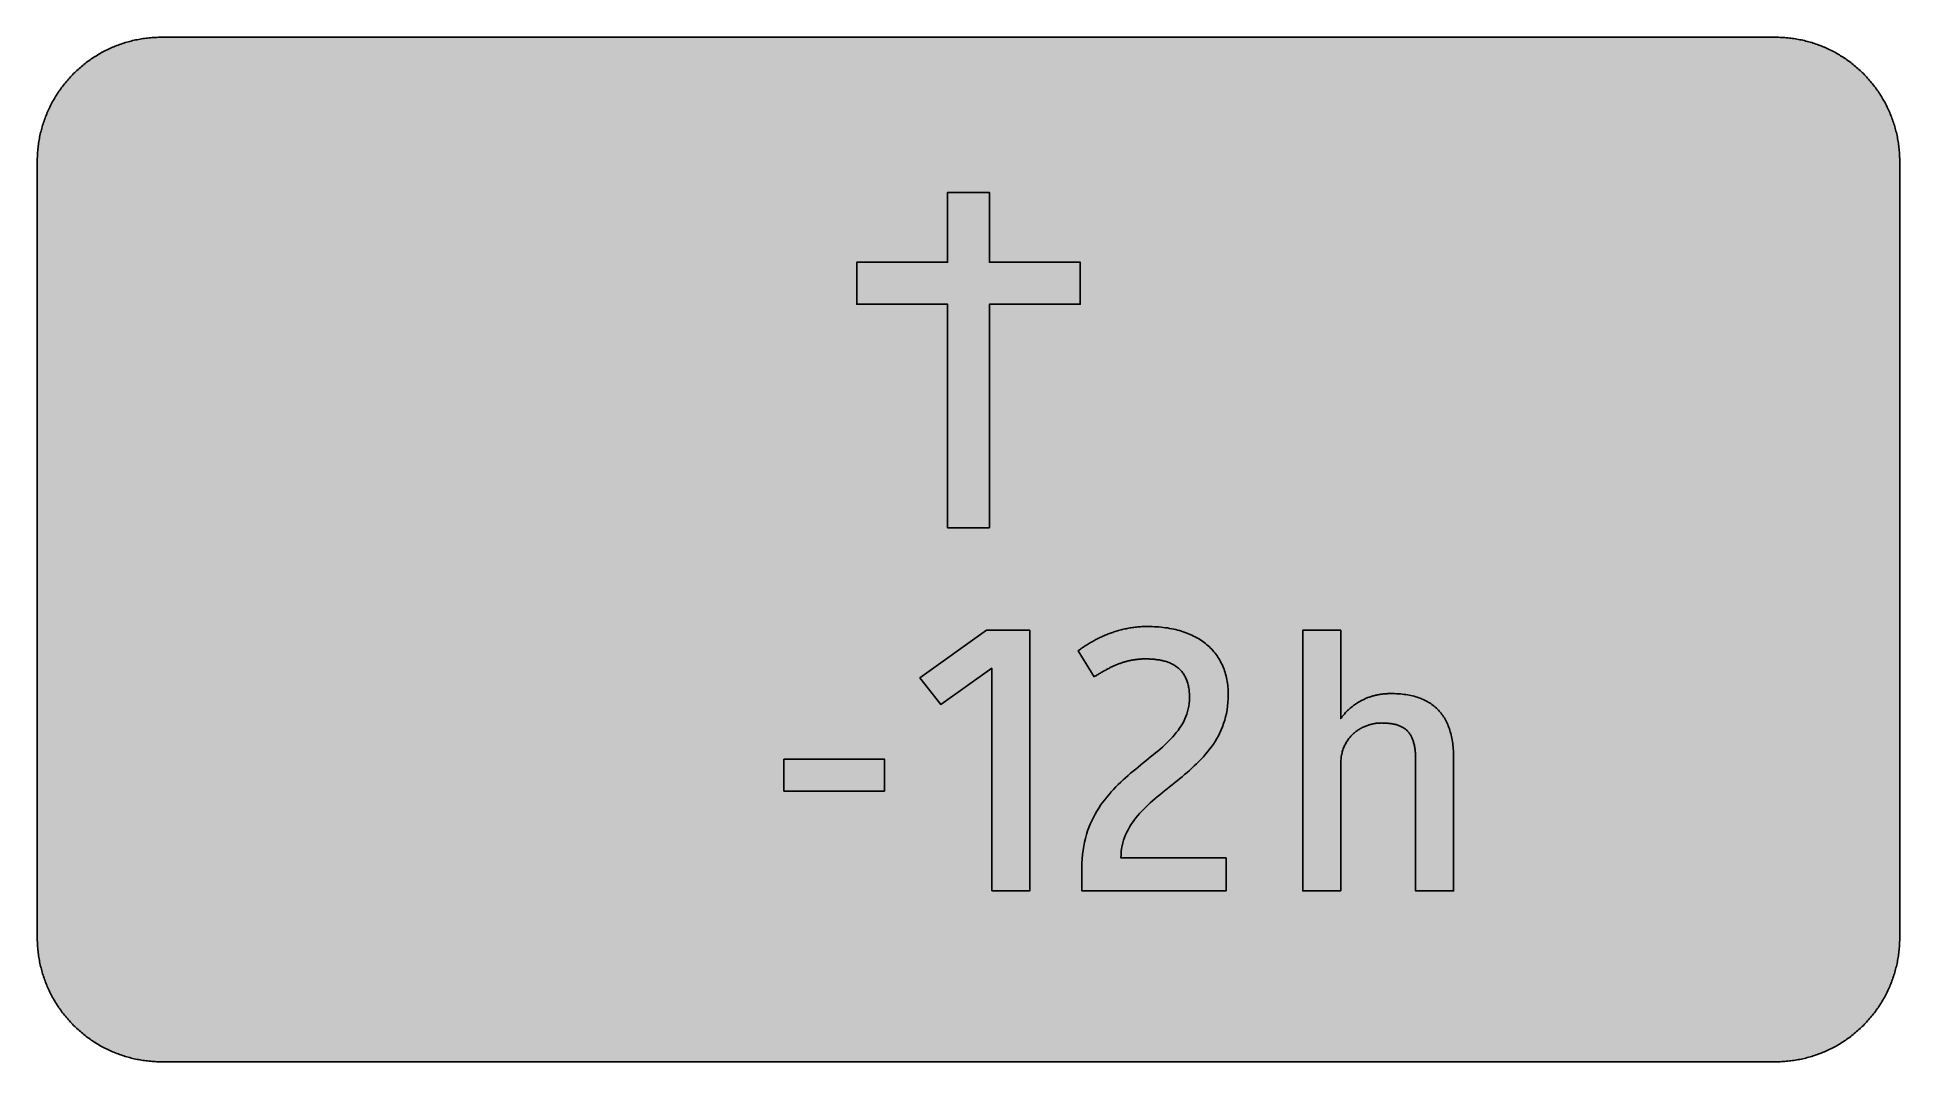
# Model space of a CAD drawing. Header units: millimetres. Extents: x 0 to 212, y 0 to 116.
import ezdxf

# ---------------------------------------------------------------- set-up
doc = ezdxf.new("R2010")
doc.units = ezdxf.units.MM

msp = doc.modelspace()

# ---------------------------------------------------------------- hatches: boundary and pattern name
for color, points in [(254, [(14.1633, 0.0536), (13.9878, 0.0533), (13.8125, 0.0559), (13.6373, 0.061), (13.462, 0.0686), (13.2893, 0.0787), (13.114, 0.0914), (12.9413, 0.1041), (12.7686, 0.1219), (12.5959, 0.1397), (12.4231, 0.16), (12.2504, 0.1829), (12.0777, 0.2057), (11.9075, 0.2337), (11.7373, 0.2616), (11.5672, 0.2921), (11.397, 0.3251), (11.2268, 0.3607), (11.0592, 0.3988), (10.8915, 0.4369), (10.7239, 0.4775), (10.5562, 0.5207), (10.3886, 0.5664), (10.2235, 0.6121), (10.0584, 0.6629), (9.8933, 0.7137), (9.7307, 0.7671), (9.5682, 0.8204), (9.4056, 0.8788), (9.2431, 0.9373), (9.083, 0.9982), (8.923, 1.0617), (8.763, 1.1252), (8.6055, 1.1938), (8.4455, 1.2624), (8.2906, 1.331), (8.1331, 1.4046), (7.9781, 1.4783), (7.8232, 1.5545), (7.6708, 1.6332), (7.5184, 1.7145), (7.366, 1.7958), (7.2161, 1.8796), (7.0663, 1.966), (6.919, 2.0523), (6.7716, 2.1438), (6.6243, 2.2352), (6.4795, 2.3266), (6.3348, 2.4232), (6.19, 2.5197), (6.0477, 2.6187), (5.908, 2.7178), (5.7683, 2.8194), (5.6286, 2.9235), (5.4915, 3.0302), (5.3543, 3.1369), (5.2197, 3.2461), (5.0851, 3.3579), (4.953, 3.4722), (4.8209, 3.5865), (4.6914, 3.7033), (4.5644, 3.8202), (4.4348, 3.9395), (4.3104, 4.0615), (4.1859, 4.1859), (4.0615, 4.3104), (3.9395, 4.4348), (3.8202, 4.5618), (3.7033, 4.6914), (3.5865, 4.8209), (3.4722, 4.953), (3.3579, 5.0851), (3.2487, 5.2197), (3.1369, 5.3543), (3.0302, 5.4915), (2.9235, 5.6286), (2.8194, 5.7683), (2.7178, 5.908), (2.6187, 6.0477), (2.5197, 6.19), (2.4232, 6.3348), (2.3266, 6.477), (2.2352, 6.6243), (2.1438, 6.7691), (2.0523, 6.919), (1.966, 7.0663), (1.8796, 7.2161), (1.7958, 7.366), (1.7145, 7.5184), (1.6332, 7.6708), (1.5545, 7.8232), (1.4783, 7.9781), (1.4046, 8.1331), (1.331, 8.2906), (1.2598, 8.4455), (1.1913, 8.603), (1.1252, 8.763), (1.0592, 8.923), (0.9982, 9.083), (0.9373, 9.2431), (0.8763, 9.4056), (0.8204, 9.5682), (0.7645, 9.7307), (0.7112, 9.8933), (0.6604, 10.0584), (0.6121, 10.2235), (0.5639, 10.3911), (0.5207, 10.5562), (0.4775, 10.7239), (0.4343, 10.8915), (0.3962, 11.0592), (0.3607, 11.2268), (0.3251, 11.397), (0.2921, 11.5672), (0.2616, 11.7373), (0.2311, 11.9075), (0.2057, 12.0802), (0.1803, 12.2504), (0.1575, 12.4231), (0.1372, 12.5959), (0.1194, 12.7686), (0.1041, 12.9413), (0.0889, 13.1166), (0.0787, 13.2893), (0.0686, 13.4645), (0.061, 13.6373), (0.0559, 13.8125), (0.0508, 13.9878), (0.0508, 14.163), (0.0522, 102.3592), (0.0508, 102.5322), (0.0559, 102.7074), (0.061, 102.8827), (0.0686, 103.058), (0.0787, 103.2307), (0.0889, 103.4059), (0.1041, 103.5787), (0.1194, 103.7514), (0.1372, 103.9241), (0.1575, 104.0968), (0.1803, 104.2695), (0.2057, 104.4423), (0.2311, 104.6124), (0.2616, 104.7826), (0.2921, 104.9528), (0.3251, 105.123), (0.3607, 105.2932), (0.3962, 105.4608), (0.4343, 105.6284), (0.4775, 105.7961), (0.5207, 105.9637), (0.5639, 106.1314), (0.6121, 106.2965), (0.6604, 106.4616), (0.7112, 106.6267), (0.7645, 106.7892), (0.8204, 106.9518), (0.8763, 107.1143), (0.9373, 107.2769), (0.9982, 107.4369), (1.0592, 107.5969), (1.1252, 107.757), (1.1913, 107.9144), (1.2598, 108.0745), (1.331, 108.2294), (1.4046, 108.3869), (1.4783, 108.5418), (1.5545, 108.6968), (1.6332, 108.8492), (1.7145, 109.0016), (1.7958, 109.154), (1.8796, 109.3038), (1.966, 109.4537), (2.0523, 109.601), (2.1438, 109.7483), (2.2352, 109.8956), (2.3266, 110.0404), (2.4232, 110.1852), (2.5197, 110.33), (2.6187, 110.4722), (2.7178, 110.6119), (2.8194, 110.7516), (2.9235, 110.8913), (3.0302, 111.0285), (3.1369, 111.1656), (3.2487, 111.3003), (3.3579, 111.4349), (3.4722, 111.567), (3.5865, 111.699), (3.7033, 111.8286), (3.8202, 111.9556), (3.9395, 112.0851), (4.0615, 112.2096), (4.1859, 112.334), (4.3104, 112.4585), (4.4348, 112.5804), (4.5644, 112.6998), (4.6914, 112.8166), (4.8209, 112.9335), (4.953, 113.0478), (5.0851, 113.1621), (5.2197, 113.2713), (5.3543, 113.3831), (5.4915, 113.4897), (5.6286, 113.5964), (5.7683, 113.7006), (5.908, 113.8022), (6.0477, 113.9012), (6.19, 114.0003), (6.3348, 114.0968), (6.4795, 114.1933), (6.6243, 114.2848), (6.7716, 114.3762), (6.919, 114.4676), (7.0663, 114.554), (7.2161, 114.6404), (7.366, 114.7242), (7.5184, 114.8055), (7.6708, 114.8867), (7.8232, 114.9655), (7.9781, 115.0417), (8.1331, 115.1153), (8.2906, 115.189), (8.4455, 115.2601), (8.6055, 115.3287), (8.763, 115.3947), (8.923, 115.4608), (9.083, 115.5217), (9.2431, 115.5827), (9.4056, 115.6437), (9.5682, 115.6995), (9.7307, 115.7554), (9.8933, 115.8088), (10.0584, 115.8596), (10.2235, 115.9078), (10.3886, 115.9561), (10.5562, 115.9993), (10.7239, 116.0424), (10.8915, 116.0856), (11.0592, 116.1237), (11.2268, 116.1593), (11.397, 116.1948), (11.5672, 116.2279), (11.7373, 116.2583), (11.9075, 116.2888), (12.0777, 116.3142), (12.2504, 116.3396), (12.4231, 116.3625), (12.5959, 116.3828), (12.7686, 116.4006), (12.9413, 116.4158), (13.114, 116.4311), (13.2893, 116.4412), (13.462, 116.4514), (13.6373, 116.459), (13.8125, 116.4641), (13.9878, 116.4692), (14.163, 116.4692), (197.6078, 116.4703), (197.7822, 116.4692), (197.9574, 116.4641), (198.1327, 116.459), (198.3054, 116.4514), (198.4807, 116.4412), (198.6534, 116.4311), (198.8287, 116.4158), (199.0014, 116.4006), (199.1741, 116.3828), (199.3468, 116.3625), (199.5195, 116.3396), (199.6897, 116.3142), (199.8624, 116.2888), (200.0326, 116.2583), (200.2028, 116.2279), (200.373, 116.1948), (200.5432, 116.1593), (200.7108, 116.1237), (200.8784, 116.0856), (201.0461, 116.0424), (201.2137, 115.9993), (201.3788, 115.9561), (201.5465, 115.9078), (201.7116, 115.8596), (201.8767, 115.8088), (202.0392, 115.7554), (202.2018, 115.6995), (202.3643, 115.6437), (202.5269, 115.5827), (202.6869, 115.5217), (202.8469, 115.4608), (203.007, 115.3947), (203.167, 115.3287), (203.3245, 115.2601), (203.4794, 115.189), (203.6369, 115.1153), (203.7918, 115.0417), (203.9468, 114.9655), (204.0992, 114.8867), (204.2516, 114.8055), (204.404, 114.7242), (204.5538, 114.6404), (204.7037, 114.554), (204.8535, 114.4676), (205.0009, 114.3762), (205.1456, 114.2848), (205.293, 114.1933), (205.4352, 114.0968), (205.58, 114.0003), (205.7222, 113.9012), (205.8619, 113.8022), (206.0016, 113.7006), (206.1413, 113.5964), (206.2785, 113.4897), (206.4156, 113.3831), (206.5503, 113.2713), (206.6849, 113.1621), (206.817, 113.0478), (206.949, 112.9335), (207.0786, 112.8166), (207.2081, 112.6998), (207.3351, 112.5804), (207.4596, 112.4585), (207.584, 112.334), (207.7085, 112.2096), (207.8304, 112.0851), (207.9498, 111.9556), (208.0666, 111.8286), (208.1835, 111.699), (208.2978, 111.567), (208.4121, 111.4349), (208.5238, 111.3003), (208.6331, 111.1656), (208.7397, 111.0285), (208.8464, 110.8913), (208.9506, 110.7516), (209.0522, 110.6119), (209.1512, 110.4722), (209.2503, 110.33), (209.3468, 110.1852), (209.4433, 110.0404), (209.5348, 109.8956), (209.6262, 109.7483), (209.7176, 109.601), (209.804, 109.4537), (209.8904, 109.3038), (209.9742, 109.154), (210.0555, 109.0016), (210.1367, 108.8492), (210.2155, 108.6968), (210.2917, 108.5418), (210.3653, 108.3869), (210.439, 108.2294), (210.5076, 108.0745), (210.5762, 107.9144), (210.6447, 107.757), (210.7082, 107.5969), (210.7717, 107.4369), (210.8327, 107.2769), (210.8911, 107.1143), (210.9495, 106.9518), (211.0029, 106.7892), (211.0562, 106.6267), (211.107, 106.4616), (211.1578, 106.2965), (211.2035, 106.1314), (211.2493, 105.9637), (211.2924, 105.7961), (211.3331, 105.6284), (211.3712, 105.4608), (211.4093, 105.2932), (211.4448, 105.123), (211.4779, 104.9528), (211.5083, 104.7826), (211.5363, 104.6124), (211.5642, 104.4423), (211.5871, 104.2695), (211.6099, 104.0968), (211.6303, 103.9241), (211.648, 103.7514), (211.6658, 103.5787), (211.6785, 103.4059), (211.6912, 103.2307), (211.7014, 103.058), (211.709, 102.8827), (211.7141, 102.7074), (211.7166, 102.5322), (211.7166, 102.3569), (211.7189, 14.1647), (211.7166, 13.9878), (211.7141, 13.8125), (211.709, 13.6373), (211.7014, 13.4645), (211.6912, 13.2893), (211.6785, 13.1166), (211.6658, 12.9413), (211.648, 12.7686), (211.6303, 12.5959), (211.6099, 12.4231), (211.5871, 12.2504), (211.5642, 12.0802), (211.5363, 11.9075), (211.5083, 11.7373), (211.4779, 11.5672), (211.4448, 11.397), (211.4093, 11.2268), (211.3712, 11.0592), (211.3331, 10.8915), (211.2924, 10.7239), (211.2493, 10.5562), (211.2035, 10.3911), (211.1578, 10.2235), (211.107, 10.0584), (211.0562, 9.8933), (211.0029, 9.7307), (210.9495, 9.5682), (210.8911, 9.4056), (210.8327, 9.2431), (210.7717, 9.083), (210.7082, 8.923), (210.6447, 8.763), (210.5762, 8.603), (210.5076, 8.4455), (210.439, 8.2906), (210.3653, 8.1331), (210.2917, 7.9781), (210.2155, 7.8232), (210.1367, 7.6708), (210.0555, 7.5184), (209.9742, 7.366), (209.8904, 7.2161), (209.804, 7.0663), (209.7176, 6.919), (209.6262, 6.7691), (209.5348, 6.6243), (209.4433, 6.477), (209.3468, 6.3348), (209.2503, 6.19), (209.1512, 6.0477), (209.0522, 5.908), (208.9506, 5.7683), (208.8464, 5.6286), (208.7397, 5.4915), (208.6331, 5.3543), (208.5238, 5.2197), (208.4121, 5.0851), (208.2978, 4.953), (208.1835, 4.8209), (208.0666, 4.6914), (207.9498, 4.5618), (207.8304, 4.4348), (207.7085, 4.3104), (207.584, 4.1859), (207.4596, 4.0615), (207.3351, 3.9395), (207.2081, 3.8202), (207.0786, 3.7033), (206.949, 3.5865), (206.817, 3.4722), (206.6849, 3.3579), (206.5503, 3.2461), (206.4156, 3.1369), (206.2785, 3.0302), (206.1413, 2.9235), (206.0016, 2.8194), (205.8619, 2.7178), (205.7222, 2.6187), (205.58, 2.5197), (205.4352, 2.4232), (205.293, 2.3266), (205.1456, 2.2352), (205.0009, 2.1438), (204.8535, 2.0523), (204.7037, 1.966), (204.5538, 1.8796), (204.404, 1.7958), (204.2516, 1.7145), (204.0992, 1.6332), (203.9468, 1.5545), (203.7918, 1.4783), (203.6369, 1.4046), (203.4794, 1.331), (203.3245, 1.2624), (203.167, 1.1938), (203.007, 1.1252), (202.8469, 1.0617), (202.6869, 0.9982), (202.5269, 0.9373), (202.3643, 0.8788), (202.2018, 0.8204), (202.0392, 0.7671), (201.8767, 0.7137), (201.7116, 0.6629), (201.5465, 0.6121), (201.3788, 0.5664), (201.2137, 0.5207), (201.0461, 0.4775), (200.8784, 0.4369), (200.7108, 0.3988), (200.5432, 0.3607), (200.373, 0.3251), (200.2028, 0.2921), (200.0326, 0.2616), (199.8624, 0.2337), (199.6897, 0.2057), (199.5195, 0.1829), (199.3468, 0.16), (199.1741, 0.1397), (199.0014, 0.1219), (198.8287, 0.1041), (198.6534, 0.0914), (198.4807, 0.0787), (198.3054, 0.0686), (198.1327, 0.061), (197.9574, 0.0559), (197.7822, 0.0533), (197.6069, 0.0533)]), (59, [(103.5043, 60.7314), (103.5043, 86.1314), (93.1855, 86.1314), (93.1855, 90.8939), (103.5043, 90.8939), (103.5043, 98.8314), (108.2668, 98.8314), (108.2668, 90.8939), (118.5855, 90.8939), (118.5855, 86.1314), (108.2668, 86.1314), (108.2668, 60.7314)]), (59, [(108.5247, 19.4564), (112.8434, 19.4564), (112.8434, 49.0897), (107.932, 49.0897), (100.3543, 43.6711), (102.7257, 40.6643), (108.5247, 44.7707)]), (59, [(126.0091, 45.829), (126.1313, 45.8267), (126.2558, 45.8241), (126.3802, 45.8216), (126.5022, 45.8165), (126.6266, 45.8114), (126.746, 45.8038), (126.8679, 45.7962), (126.9873, 45.7835), (127.1067, 45.7733), (127.2261, 45.7581), (127.3429, 45.7429), (127.4597, 45.7251), (127.574, 45.7073), (127.6883, 45.687), (127.8026, 45.6641), (127.9144, 45.6387), (128.0236, 45.6133), (128.1328, 45.5854), (128.2421, 45.5549), (128.3487, 45.5219), (128.4529, 45.4889), (128.557, 45.4533), (128.6586, 45.4127), (128.7602, 45.372), (128.8593, 45.3288), (128.9583, 45.2831), (129.0523, 45.2349), (129.1463, 45.1866), (129.2403, 45.1333), (129.3292, 45.0774), (129.4181, 45.0215), (129.5044, 44.9605), (129.5908, 44.897), (129.6721, 44.831), (129.7534, 44.765), (129.8321, 44.6938), (129.9083, 44.6202), (129.9845, 44.5414), (130.0556, 44.4627), (130.1267, 44.3814), (130.1928, 44.2951), (130.2588, 44.2087), (130.3223, 44.1173), (130.3807, 44.0233), (130.4392, 43.9242), (130.495, 43.8252), (130.5484, 43.721), (130.5966, 43.6143), (130.6449, 43.5026), (130.6906, 43.3883), (130.7313, 43.2714), (130.7719, 43.1521), (130.8075, 43.0276), (130.8405, 42.9006), (130.871, 42.7711), (130.8989, 42.6364), (130.9218, 42.4967), (130.9446, 42.3545), (130.9624, 42.2097), (130.9776, 42.0599), (130.9878, 41.9075), (130.998, 41.75), (131.0005, 41.59), (131.003, 41.4249), (130.9954, 41.0947), (130.9675, 40.7721), (130.9243, 40.4597), (130.8659, 40.1523), (130.7922, 39.8551), (130.7008, 39.5656), (130.5966, 39.2811), (130.4773, 39.0042), (130.3452, 38.7325), (130.2004, 38.4683), (130.0429, 38.2067), (129.8753, 37.9527), (129.6949, 37.7012), (129.5044, 37.4548), (129.3012, 37.2135), (129.093, 36.9748), (128.872, 36.7386), (128.6434, 36.5049), (128.4097, 36.2737), (128.1659, 36.0451), (127.9169, 35.8165), (127.6604, 35.5905), (127.3988, 35.3644), (127.1321, 35.1409), (126.8603, 34.9148), (126.586, 34.6888), (126.3091, 34.4627), (126.0272, 34.2367), (125.7452, 34.0081), (125.4582, 33.7769), (125.1737, 33.5432), (124.8867, 33.307), (124.5997, 33.0683), (124.3127, 32.827), (124.0282, 32.5806), (123.7463, 32.3317), (123.4643, 32.0751), (123.1849, 31.816), (122.9106, 31.5519), (122.6414, 31.2801), (122.3747, 31.0032), (122.113, 30.7213), (121.8565, 30.4317), (121.6076, 30.1346), (121.3637, 29.8272), (121.1275, 29.5148), (120.8989, 29.1948), (120.6805, 28.8646), (120.4697, 28.5242), (120.269, 28.1762), (120.0785, 27.8181), (119.8982, 27.4472), (119.728, 27.0688), (119.573, 26.6776), (119.4257, 26.2763), (119.2936, 25.8623), (119.1768, 25.4356), (119.0727, 24.9961), (118.9812, 24.544), (118.9076, 24.0792), (118.8466, 23.6017), (118.8034, 23.1089), (118.778, 22.6009), (118.7679, 22.0777), (118.7704, 19.4564), (135.1523, 19.4564), (135.1523, 23.2237), (123.2147, 23.2237), (123.223, 23.5814), (123.2484, 23.9293), (123.2916, 24.2697), (123.35, 24.5999), (123.4262, 24.9225), (123.5151, 25.2374), (123.6193, 25.5448), (123.7361, 25.8445), (123.8682, 26.1366), (124.013, 26.4236), (124.1704, 26.703), (124.3381, 26.9773), (124.5184, 27.244), (124.7089, 27.5082), (124.9096, 27.7647), (125.1179, 28.0187), (125.3363, 28.2677), (125.5649, 28.514), (125.7986, 28.7553), (126.0399, 28.9941), (126.2888, 29.2303), (126.5453, 29.464), (126.8044, 29.6977), (127.0711, 29.9263), (127.3404, 30.1549), (127.6147, 30.3835), (127.8915, 30.6095), (128.1709, 30.8356), (128.4554, 31.0642), (128.7374, 31.2903), (129.0244, 31.5189), (129.3089, 31.7475), (129.5959, 31.9786), (129.8804, 32.2097), (130.1648, 32.446), (130.4468, 32.6822), (130.7262, 32.9209), (131.003, 33.1648), (131.2774, 33.4112), (131.5466, 33.6626), (131.8133, 33.9166), (132.0724, 34.1757), (132.3289, 34.4399), (132.5778, 34.7091), (132.8191, 34.986), (133.0554, 35.2679), (133.2814, 35.5549), (133.4999, 35.8496), (133.7107, 36.1518), (133.9088, 36.4592), (134.0993, 36.7767), (134.2796, 37.1018), (134.4473, 37.4345), (134.6048, 37.7774), (134.7495, 38.1279), (134.8816, 38.4886), (134.9985, 38.862), (135.1026, 39.243), (135.194, 39.6342), (135.2677, 40.0355), (135.3261, 40.4495), (135.3693, 40.8762), (135.3947, 41.3131), (135.4049, 41.7652), (135.4023, 41.9887), (135.3947, 42.2097), (135.382, 42.4307), (135.3642, 42.6466), (135.3414, 42.86), (135.316, 43.0708), (135.2829, 43.2791), (135.2474, 43.4823), (135.2042, 43.6855), (135.1585, 43.8836), (135.1077, 44.0792), (135.0493, 44.2722), (134.9883, 44.4602), (134.9248, 44.6481), (134.8537, 44.831), (134.78, 45.0113), (134.6987, 45.1866), (134.6149, 45.3619), (134.526, 45.532), (134.4346, 45.6997), (134.3355, 45.8648), (134.2339, 46.0248), (134.1272, 46.1823), (134.0155, 46.3372), (133.9012, 46.4871), (133.7818, 46.6344), (133.6573, 46.7792), (133.5278, 46.9189), (133.3957, 47.056), (133.2586, 47.1907), (133.1163, 47.3202), (132.9715, 47.4472), (132.8217, 47.5717), (132.6667, 47.691), (132.5093, 47.8053), (132.3467, 47.9196), (132.1791, 48.0289), (132.0089, 48.133), (131.8336, 48.2346), (131.6558, 48.3337), (131.4729, 48.4276), (131.285, 48.5165), (131.0945, 48.6029), (130.9014, 48.6867), (130.7008, 48.7655), (130.5001, 48.8417), (130.2918, 48.9128), (130.0836, 48.9788), (129.8702, 49.0423), (129.6518, 49.1033), (129.4308, 49.1592), (129.2047, 49.21), (128.9761, 49.2582), (128.7424, 49.3014), (128.5062, 49.342), (128.2675, 49.3776), (128.0236, 49.4081), (127.7747, 49.436), (127.5258, 49.4589), (127.2718, 49.4767), (127.0127, 49.4919), (126.7511, 49.5021), (126.4869, 49.5097), (126.2177, 49.5122), (126.0577, 49.5097), (125.9002, 49.5071), (125.7402, 49.5021), (125.5852, 49.4944), (125.4277, 49.4843), (125.2728, 49.4741), (125.1204, 49.4614), (124.968, 49.4462), (124.8156, 49.4284), (124.6657, 49.4106), (124.5159, 49.3878), (124.3686, 49.3674), (124.2212, 49.342), (124.0739, 49.3166), (123.9291, 49.2887), (123.7869, 49.2608), (123.6447, 49.2303), (123.5024, 49.1973), (123.3627, 49.1642), (123.223, 49.1287), (123.0859, 49.0931), (122.9487, 49.055), (122.8115, 49.0169), (122.6795, 48.9763), (122.5448, 48.9331), (122.4128, 48.8925), (122.2832, 48.8467), (122.1537, 48.8036), (122.0241, 48.7553), (121.8971, 48.7096), (121.7727, 48.6613), (121.6482, 48.6131), (121.5238, 48.5623), (121.4018, 48.5115), (121.2799, 48.4581), (121.1605, 48.4073), (121.0437, 48.354), (120.9243, 48.2981), (120.81, 48.2448), (120.6957, 48.1889), (120.5814, 48.133), (120.4697, 48.0746), (120.3604, 48.0187), (120.2487, 47.9603), (120.142, 47.9019), (120.0353, 47.8434), (119.9286, 47.785), (119.8245, 47.7266), (119.7229, 47.6656), (119.6213, 47.6047), (119.5222, 47.5463), (119.4232, 47.4853), (119.3241, 47.4243), (119.2301, 47.3634), (119.1336, 47.3024), (119.0422, 47.2415), (118.9482, 47.1805), (118.8593, 47.1221), (118.7704, 47.0611), (118.6815, 47.0002), (118.5951, 46.9392), (118.5113, 46.8782), (118.4275, 46.8198), (118.3437, 46.7589), (120.1663, 43.7981), (120.2538, 43.8531), (120.3427, 43.9064), (120.4316, 43.9623), (120.5205, 44.0157), (120.6068, 44.069), (120.6957, 44.1198), (120.7821, 44.1731), (120.8684, 44.2239), (120.9573, 44.2747), (121.0437, 44.3255), (121.1301, 44.3763), (121.2164, 44.4246), (121.3028, 44.4729), (121.3891, 44.5211), (121.4755, 44.5668), (121.5593, 44.6151), (121.6457, 44.6608), (121.732, 44.704), (121.8184, 44.7497), (121.9048, 44.7929), (121.9911, 44.8361), (122.0749, 44.8793), (122.1613, 44.9199), (122.2477, 44.9605), (122.334, 45.0012), (122.4204, 45.0393), (122.5067, 45.0774), (122.5956, 45.1155), (122.682, 45.151), (122.7684, 45.1866), (122.8573, 45.2222), (122.9436, 45.2577), (123.0325, 45.2907), (123.1189, 45.3212), (123.2078, 45.3542), (123.2967, 45.3847), (123.3856, 45.4152), (123.477, 45.4431), (123.5659, 45.4711), (123.6574, 45.4965), (123.7488, 45.5244), (123.8402, 45.5473), (123.9317, 45.5727), (124.0231, 45.5955), (124.1171, 45.6184), (124.2111, 45.6387), (124.3051, 45.659), (124.399, 45.6768), (124.493, 45.6946), (124.5895, 45.7124), (124.6861, 45.7276), (124.7826, 45.7429), (124.8816, 45.7556), (124.9782, 45.7683), (125.0798, 45.7784), (125.1788, 45.7886), (125.2804, 45.7987), (125.382, 45.8064), (125.4836, 45.8114), (125.5852, 45.8191), (125.6894, 45.8216), (125.796, 45.8241), (125.9002, 45.8267), (126.0069, 45.8267)]), (59, [(148.1914, 19.4564), (148.1914, 33.8914), (148.1912, 34.0385), (148.1963, 34.1859), (148.2065, 34.3306), (148.2192, 34.4729), (148.2369, 34.6126), (148.2547, 34.7472), (148.2776, 34.8818), (148.3055, 35.0139), (148.3335, 35.1434), (148.3665, 35.2704), (148.402, 35.3924), (148.4427, 35.5143), (148.4833, 35.6337), (148.529, 35.7505), (148.5748, 35.8648), (148.6256, 35.974), (148.6789, 36.0832), (148.7322, 36.1899), (148.7907, 36.2941), (148.8516, 36.3957), (148.9126, 36.4947), (148.9786, 36.5912), (149.0447, 36.6852), (149.1132, 36.7767), (149.1844, 36.8656), (149.258, 36.9545), (149.3342, 37.0383), (149.4104, 37.1196), (149.4892, 37.2008), (149.5704, 37.277), (149.6517, 37.3532), (149.7355, 37.4244), (149.8194, 37.4955), (149.9057, 37.5641), (149.9946, 37.6276), (150.0835, 37.6911), (150.175, 37.752), (150.2664, 37.8104), (150.3578, 37.8663), (150.4518, 37.9222), (150.5458, 37.973), (150.6398, 38.0238), (150.7363, 38.0695), (150.8328, 38.1152), (150.9319, 38.1559), (151.0284, 38.1965), (151.1275, 38.2346), (151.2265, 38.2702), (151.3256, 38.3057), (151.4246, 38.3362), (151.5237, 38.3667), (151.6228, 38.3921), (151.7244, 38.4175), (151.8234, 38.4404), (151.9225, 38.4607), (152.0215, 38.4785), (152.1206, 38.4937), (152.2197, 38.5089), (152.3187, 38.5191), (152.4178, 38.5293), (152.5143, 38.5369), (152.6108, 38.542), (152.7073, 38.5445), (152.8039, 38.547), (152.9309, 38.5445), (153.0579, 38.5445), (153.1798, 38.5394), (153.3017, 38.5343), (153.4185, 38.5267), (153.5354, 38.5166), (153.6497, 38.5064), (153.7614, 38.4937), (153.8707, 38.481), (153.9773, 38.4658), (154.0815, 38.448), (154.1856, 38.4277), (154.2847, 38.4073), (154.3837, 38.3845), (154.4803, 38.3591), (154.5742, 38.3311), (154.6657, 38.3032), (154.7546, 38.2727), (154.8409, 38.2397), (154.9273, 38.2041), (155.0086, 38.166), (155.0899, 38.1279), (155.1686, 38.0873), (155.2448, 38.0441), (155.321, 37.9984), (155.3921, 37.9527), (155.4632, 37.9019), (155.5318, 37.8511), (155.5979, 37.7952), (155.6614, 37.7393), (155.7223, 37.6809), (155.7833, 37.6199), (155.8417, 37.5564), (155.8976, 37.4904), (155.9509, 37.4244), (156.0043, 37.3532), (156.0525, 37.2796), (156.1008, 37.2059), (156.1465, 37.1272), (156.1922, 37.0484), (156.2329, 36.9646), (156.2735, 36.8808), (156.3116, 36.7919), (156.3497, 36.703), (156.3853, 36.609), (156.4157, 36.5125), (156.4488, 36.416), (156.4767, 36.3144), (156.5046, 36.2102), (156.53, 36.1036), (156.5529, 35.9943), (156.5758, 35.8826), (156.5935, 35.7683), (156.6139, 35.6514), (156.6291, 35.5295), (156.6443, 35.4076), (156.657, 35.2806), (156.6672, 35.1511), (156.6774, 35.019), (156.685, 34.8844), (156.6901, 34.7447), (156.6951, 34.605), (156.6977, 34.4602), (156.6977, 34.3129), (156.6997, 19.4564), (161.0184, 19.4564), (161.0184, 34.5264), (161.0157, 34.7497), (161.0106, 34.9707), (161.003, 35.1892), (160.9903, 35.4025), (160.975, 35.6133), (160.9573, 35.8216), (160.9369, 36.0274), (160.9115, 36.228), (160.8836, 36.4236), (160.8506, 36.6192), (160.815, 36.8097), (160.7769, 36.9976), (160.7363, 37.1805), (160.6906, 37.3609), (160.6423, 37.5387), (160.589, 37.7114), (160.5331, 37.8816), (160.4747, 38.0492), (160.4137, 38.2118), (160.3477, 38.3718), (160.2765, 38.5293), (160.2054, 38.6817), (160.1292, 38.8315), (160.0479, 38.9763), (159.9641, 39.1185), (159.8778, 39.2582), (159.7863, 39.3929), (159.6923, 39.5249), (159.5958, 39.6545), (159.4942, 39.7789), (159.3901, 39.9009), (159.2809, 40.0177), (159.1691, 40.132), (159.0548, 40.2438), (158.9354, 40.3504), (158.811, 40.4546), (158.6865, 40.5536), (158.5544, 40.6502), (158.4223, 40.7441), (158.2852, 40.833), (158.1429, 40.9194), (157.9982, 41.0007), (157.8508, 41.0794), (157.6984, 41.1556), (157.541, 41.2267), (157.3835, 41.2928), (157.2184, 41.3588), (157.0533, 41.4172), (156.8806, 41.4757), (156.7078, 41.529), (156.5275, 41.5773), (156.3472, 41.6255), (156.1592, 41.6662), (155.9712, 41.7068), (155.7782, 41.7398), (155.5801, 41.7728), (155.3794, 41.8008), (155.1737, 41.8236), (154.9654, 41.844), (154.752, 41.8617), (154.5361, 41.8744), (154.3152, 41.8821), (154.0891, 41.8897), (153.863, 41.8897), (153.7589, 41.8897), (153.6573, 41.8871), (153.5532, 41.8846), (153.4516, 41.8795), (153.35, 41.8744), (153.2458, 41.8668), (153.1442, 41.8567), (153.0426, 41.8465), (152.9436, 41.8363), (152.842, 41.8211), (152.7404, 41.8084), (152.6413, 41.7932), (152.5422, 41.7754), (152.4406, 41.7576), (152.3416, 41.7373), (152.2451, 41.7144), (152.146, 41.6916), (152.0469, 41.6687), (151.9504, 41.6433), (151.8539, 41.6154), (151.7574, 41.5874), (151.6609, 41.5595), (151.5643, 41.529), (151.4678, 41.496), (151.3738, 41.463), (151.2799, 41.4274), (151.1859, 41.3893), (151.0919, 41.3512), (151.0005, 41.3131), (150.9065, 41.2725), (150.815, 41.2293), (150.7236, 41.1861), (150.6347, 41.1429), (150.5433, 41.0947), (150.4544, 41.0489), (150.3655, 40.9981), (150.2791, 40.9499), (150.1902, 40.8965), (150.1038, 40.8432), (150.0175, 40.7899), (149.9337, 40.734), (149.8498, 40.6756), (149.7635, 40.6171), (149.6822, 40.5562), (149.5984, 40.4952), (149.5171, 40.4317), (149.4358, 40.3682), (149.3571, 40.3022), (149.2758, 40.2336), (149.1996, 40.165), (149.1209, 40.0964), (149.0447, 40.0228), (148.9685, 39.9517), (148.8923, 39.8755), (148.8186, 39.8018), (148.7449, 39.7231), (148.6713, 39.6443), (148.6002, 39.5656), (148.529, 39.4843), (148.4605, 39.4005), (148.3919, 39.3167), (148.3233, 39.2303), (148.2573, 39.1439), (148.1912, 39.055), (148.1914, 49.0897), (143.8727, 49.0897), (143.8727, 19.4564)]), (59, [(84.9037, 34.441), (96.333, 34.441), (96.333, 30.8003), (84.9037, 30.8003)])]:
    msp.add_hatch(color=color).paths.add_polyline_path(points)
h = msp.add_hatch(color=59)
h.paths.add_polyline_path([(14.1633, 3.5814), (13.8887, 3.5839), (13.6169, 3.5941), (13.3477, 3.6119), (13.081, 3.6347), (12.8143, 3.6652), (12.5501, 3.7008), (12.2885, 3.7465), (12.0294, 3.7948), (11.7729, 3.8506), (11.5164, 3.9141), (11.2649, 3.9827), (11.016, 4.0564), (10.7671, 4.1351), (10.5232, 4.2215), (10.2819, 4.3129), (10.0432, 4.412), (9.8069, 4.5161), (9.5733, 4.6228), (9.3447, 4.7371), (9.1186, 4.8565), (8.8951, 4.9809), (8.6741, 5.113), (8.4582, 5.2476), (8.2448, 5.3873), (8.0366, 5.5321), (7.8308, 5.682), (7.6276, 5.8369), (7.4295, 5.9969), (7.2365, 6.1595), (7.046, 6.3297), (6.8605, 6.5024), (6.6777, 6.6802), (6.5024, 6.8605), (6.3271, 7.046), (6.1595, 7.2365), (5.9969, 7.432), (5.8369, 7.6302), (5.682, 7.8308), (5.5321, 8.0366), (5.3873, 8.2448), (5.2451, 8.4582), (5.1105, 8.6741), (4.9809, 8.8951), (4.8565, 9.1186), (4.7371, 9.3447), (4.6228, 9.5758), (4.5136, 9.8069), (4.4094, 10.0432), (4.3129, 10.2819), (4.2215, 10.5232), (4.1351, 10.7696), (4.0538, 11.016), (3.9802, 11.2649), (3.9116, 11.5189), (3.8506, 11.7729), (3.7948, 12.0294), (3.744, 12.2911), (3.7008, 12.5527), (3.6627, 12.8143), (3.6322, 13.081), (3.6093, 13.3502), (3.5916, 13.6195), (3.5814, 13.8913), (3.5789, 14.163), (3.58, 102.3592), (3.5814, 102.6312), (3.5916, 102.903), (3.6093, 103.1723), (3.6322, 103.439), (3.6627, 103.7057), (3.7008, 103.9698), (3.744, 104.2314), (3.7948, 104.4905), (3.8506, 104.7471), (3.9116, 105.0036), (3.9802, 105.2551), (4.0538, 105.504), (4.1351, 105.7529), (4.2215, 105.9967), (4.3129, 106.238), (4.4094, 106.4768), (4.5136, 106.713), (4.6228, 106.9467), (4.7371, 107.1753), (4.8565, 107.4014), (4.9809, 107.6249), (5.1105, 107.8459), (5.2451, 108.0618), (5.3873, 108.2751), (5.5321, 108.4834), (5.682, 108.6891), (5.8369, 108.8923), (5.9969, 109.0905), (6.1595, 109.2835), (6.3271, 109.474), (6.5024, 109.6594), (6.6777, 109.8423), (6.8605, 110.0176), (7.046, 110.1928), (7.2365, 110.3605), (7.4295, 110.523), (7.6276, 110.683), (7.8308, 110.838), (8.0366, 110.9878), (8.2448, 111.1326), (8.4582, 111.2749), (8.6741, 111.4095), (8.8951, 111.539), (9.1186, 111.6635), (9.3447, 111.7829), (9.5733, 111.8972), (9.8069, 112.0064), (10.0432, 112.1105), (10.2819, 112.207), (10.5232, 112.2985), (10.7671, 112.3848), (11.016, 112.4661), (11.2649, 112.5398), (11.5164, 112.6084), (11.7729, 112.6693), (12.0294, 112.7252), (12.2885, 112.776), (12.5501, 112.8192), (12.8143, 112.8573), (13.081, 112.8878), (13.3477, 112.9106), (13.6169, 112.9284), (13.8887, 112.9386), (14.163, 112.9411), (197.6078, 112.9425), (197.8787, 112.9386), (198.1505, 112.9284), (198.4197, 112.9106), (198.689, 112.8878), (198.9557, 112.8573), (199.2173, 112.8192), (199.4789, 112.776), (199.7405, 112.7252), (199.9971, 112.6693), (200.2511, 112.6084), (200.5051, 112.5398), (200.754, 112.4661), (201.0004, 112.3848), (201.2467, 112.2985), (201.488, 112.207), (201.7268, 112.1105), (201.963, 112.0064), (202.1942, 111.8972), (202.4253, 111.7829), (202.6514, 111.6635), (202.8749, 111.539), (203.0959, 111.4095), (203.3118, 111.2749), (203.5251, 111.1326), (203.7334, 110.9878), (203.9391, 110.838), (204.1398, 110.683), (204.3379, 110.523), (204.5335, 110.3605), (204.724, 110.1928), (204.9094, 110.0176), (205.0898, 109.8423), (205.2676, 109.6594), (205.4403, 109.474), (205.6105, 109.2835), (205.773, 109.0905), (205.933, 108.8923), (206.088, 108.6891), (206.2378, 108.4834), (206.3826, 108.2751), (206.5223, 108.0618), (206.6569, 107.8459), (206.789, 107.6249), (206.9135, 107.4014), (207.0329, 107.1753), (207.1472, 106.9467), (207.2538, 106.713), (207.358, 106.4768), (207.457, 106.238), (207.5485, 105.9967), (207.6348, 105.7529), (207.7136, 105.504), (207.7872, 105.2551), (207.8558, 105.0036), (207.9193, 104.7471), (207.9752, 104.4905), (208.0235, 104.2314), (208.0692, 103.9698), (208.1047, 103.7057), (208.1352, 103.439), (208.1581, 103.1723), (208.1759, 102.903), (208.186, 102.6312), (208.1911, 102.3569), (208.1911, 14.1647), (208.186, 13.8913), (208.1759, 13.6195), (208.1581, 13.3502), (208.1352, 13.081), (208.1047, 12.8143), (208.0692, 12.5527), (208.0235, 12.2911), (207.9752, 12.0294), (207.9193, 11.7729), (207.8558, 11.5189), (207.7872, 11.2649), (207.7136, 11.016), (207.6348, 10.7696), (207.5485, 10.5232), (207.457, 10.2819), (207.358, 10.0432), (207.2538, 9.8069), (207.1472, 9.5758), (207.0329, 9.3447), (206.9135, 9.1186), (206.789, 8.8951), (206.6569, 8.6741), (206.5223, 8.4582), (206.3826, 8.2448), (206.2378, 8.0366), (206.088, 7.8308), (205.933, 7.6302), (205.773, 7.432), (205.6105, 7.2365), (205.4403, 7.046), (205.2676, 6.8605), (205.0898, 6.6802), (204.9094, 6.5024), (204.724, 6.3297), (204.5335, 6.1595), (204.3379, 5.9969), (204.1398, 5.8369), (203.9391, 5.682), (203.7334, 5.5321), (203.5251, 5.3873), (203.3118, 5.2476), (203.0959, 5.113), (202.8749, 4.9809), (202.6514, 4.8565), (202.4253, 4.7371), (202.1942, 4.6228), (201.963, 4.5161), (201.7268, 4.412), (201.488, 4.3129), (201.2467, 4.2215), (201.0004, 4.1351), (200.754, 4.0564), (200.5051, 3.9827), (200.2511, 3.9141), (199.9971, 3.8506), (199.7405, 3.7948), (199.4789, 3.7465), (199.2173, 3.7008), (198.9557, 3.6652), (198.689, 3.6347), (198.4197, 3.6119), (198.1505, 3.5941), (197.8787, 3.5839), (197.6069, 3.5789)])
h.paths.add_polyline_path([(14.1633, 8.8731), (14.0259, 8.8748), (13.8887, 8.8798), (13.7541, 8.8875), (13.622, 8.9002), (13.4874, 8.9154), (13.3553, 8.9332), (13.2258, 8.9535), (13.0962, 8.9789), (12.9667, 9.0068), (12.8397, 9.0373), (12.7127, 9.0729), (12.5882, 9.1084), (12.4663, 9.1491), (12.3419, 9.1923), (12.2225, 9.238), (12.1031, 9.2888), (11.9837, 9.3396), (11.8694, 9.3929), (11.7526, 9.4513), (11.6408, 9.5098), (11.5291, 9.5733), (11.4198, 9.6368), (11.3106, 9.7053), (11.2039, 9.7765), (11.0998, 9.8476), (10.9957, 9.9238), (10.8966, 10), (10.7975, 10.0787), (10.6985, 10.1625), (10.6045, 10.2464), (10.5105, 10.3327), (10.4216, 10.4216), (10.3327, 10.5131), (10.2464, 10.6045), (10.16, 10.701), (10.0787, 10.7975), (10, 10.8966), (9.9212, 10.9982), (9.8476, 11.0998), (9.7739, 11.2039), (9.7053, 11.3106), (9.6368, 11.4198), (9.5707, 11.5291), (9.5098, 11.6408), (9.4488, 11.7551), (9.3929, 11.8694), (9.337, 11.9863), (9.2862, 12.1031), (9.238, 12.2225), (9.1923, 12.3444), (9.1491, 12.4663), (9.1084, 12.5908), (9.0703, 12.7152), (9.0373, 12.8397), (9.0068, 12.9692), (8.9789, 13.0962), (8.9535, 13.2258), (8.9306, 13.3579), (8.9129, 13.4899), (8.8976, 13.622), (8.8849, 13.7566), (8.8773, 13.8913), (8.8722, 14.0259), (8.8697, 14.163), (8.8717, 102.3592), (8.8722, 102.4941), (8.8773, 102.6312), (8.8849, 102.7659), (8.8976, 102.8979), (8.9129, 103.0326), (8.9306, 103.1646), (8.9535, 103.2942), (8.9789, 103.4237), (9.0068, 103.5533), (9.0373, 103.6803), (9.0703, 103.8073), (9.1084, 103.9317), (9.1491, 104.0536), (9.1923, 104.1781), (9.238, 104.2975), (9.2862, 104.4169), (9.337, 104.5362), (9.3929, 104.6505), (9.4488, 104.7674), (9.5098, 104.8791), (9.5707, 104.9909), (9.6368, 105.1001), (9.7053, 105.2093), (9.7739, 105.316), (9.8476, 105.4202), (9.9212, 105.5243), (10, 105.6234), (10.0787, 105.7224), (10.16, 105.8215), (10.2464, 105.9155), (10.3327, 106.0094), (10.4216, 106.0983), (10.5105, 106.1872), (10.6045, 106.2736), (10.6985, 106.36), (10.7975, 106.4412), (10.8966, 106.52), (10.9957, 106.5987), (11.0998, 106.6724), (11.2039, 106.746), (11.3106, 106.8146), (11.4198, 106.8832), (11.5291, 106.9492), (11.6408, 107.0102), (11.7526, 107.0712), (11.8694, 107.127), (11.9837, 107.1829), (12.1031, 107.2337), (12.2225, 107.282), (12.3419, 107.3277), (12.4663, 107.3709), (12.5882, 107.4115), (12.7127, 107.4496), (12.8397, 107.4826), (12.9667, 107.5131), (13.0962, 107.5411), (13.2258, 107.5665), (13.3553, 107.5893), (13.4874, 107.6071), (13.622, 107.6223), (13.7541, 107.635), (13.8887, 107.6427), (14.0259, 107.6477), (14.163, 107.6503), (197.6078, 107.6508), (197.7441, 107.6477), (197.8787, 107.6427), (198.0133, 107.635), (198.1479, 107.6223), (198.28, 107.6071), (198.4121, 107.5893), (198.5442, 107.5665), (198.6737, 107.5411), (198.8007, 107.5131), (198.9303, 107.4826), (199.0547, 107.4496), (199.1792, 107.4115), (199.3036, 107.3709), (199.4256, 107.3277), (199.5475, 107.282), (199.6669, 107.2337), (199.7837, 107.1829), (199.9005, 107.127), (200.0148, 107.0712), (200.1291, 107.0102), (200.2409, 106.9492), (200.3501, 106.8832), (200.4593, 106.8146), (200.566, 106.746), (200.6702, 106.6724), (200.7718, 106.5987), (200.8734, 106.52), (200.9724, 106.4412), (201.0689, 106.36), (201.1655, 106.2736), (201.2569, 106.1872), (201.3483, 106.0983), (201.4372, 106.0094), (201.5236, 105.9155), (201.6074, 105.8215), (201.6912, 105.7224), (201.77, 105.6234), (201.8462, 105.5243), (201.9224, 105.4202), (201.9935, 105.316), (202.0646, 105.2093), (202.1332, 105.1001), (202.1967, 104.9909), (202.2602, 104.8791), (202.3186, 104.7674), (202.377, 104.6505), (202.4304, 104.5362), (202.4812, 104.4169), (202.532, 104.2975), (202.5777, 104.1781), (202.6209, 104.0536), (202.6615, 103.9317), (202.6971, 103.8073), (202.7326, 103.6803), (202.7631, 103.5533), (202.7911, 103.4237), (202.8165, 103.2942), (202.8368, 103.1646), (202.8546, 103.0326), (202.8698, 102.8979), (202.8825, 102.7659), (202.8901, 102.6312), (202.8952, 102.4941), (202.8977, 102.3569), (202.8994, 14.1647), (202.8952, 14.0259), (202.8901, 13.8913), (202.8825, 13.7566), (202.8698, 13.622), (202.8546, 13.4899), (202.8368, 13.3579), (202.8165, 13.2258), (202.7911, 13.0962), (202.7631, 12.9692), (202.7326, 12.8397), (202.6971, 12.7152), (202.6615, 12.5908), (202.6209, 12.4663), (202.5777, 12.3444), (202.532, 12.2225), (202.4812, 12.1031), (202.4304, 11.9863), (202.377, 11.8694), (202.3186, 11.7551), (202.2602, 11.6408), (202.1967, 11.5291), (202.1332, 11.4198), (202.0646, 11.3106), (201.9935, 11.2039), (201.9224, 11.0998), (201.8462, 10.9982), (201.77, 10.8966), (201.6912, 10.7975), (201.6074, 10.701), (201.5236, 10.6045), (201.4372, 10.5131), (201.3483, 10.4216), (201.2569, 10.3327), (201.1655, 10.2464), (201.0689, 10.1625), (200.9724, 10.0787), (200.8734, 10), (200.7718, 9.9238), (200.6702, 9.8476), (200.566, 9.7765), (200.4593, 9.7053), (200.3501, 9.6368), (200.2409, 9.5733), (200.1291, 9.5098), (200.0148, 9.4513), (199.9005, 9.3929), (199.7837, 9.3396), (199.6669, 9.2888), (199.5475, 9.238), (199.4256, 9.1923), (199.3036, 9.1491), (199.1792, 9.1084), (199.0547, 9.0729), (198.9303, 9.0373), (198.8007, 9.0068), (198.6737, 8.9789), (198.5442, 8.9535), (198.4121, 8.9332), (198.28, 8.9154), (198.1479, 8.9002), (198.0133, 8.8875), (197.8787, 8.8798), (197.7441, 8.8748), (197.6069, 8.8722)], flags=16)
h = msp.add_hatch(color=59)
edge = h.paths.add_edge_path()
edge.add_line((57.81, 27.0753), (57.8104, 26.8427))
edge.add_line((57.8104, 26.8427), (57.818, 26.6141))
edge.add_line((57.818, 26.6141), (57.8307, 26.3906))
edge.add_line((57.8307, 26.3906), (57.8485, 26.1671))
edge.add_line((57.8485, 26.1671), (57.8714, 25.9486))
edge.add_line((57.8714, 25.9486), (57.8993, 25.7302))
edge.add_line((57.8993, 25.7302), (57.9323, 25.5168))
edge.add_line((57.9323, 25.5168), (57.9704, 25.306))
edge.add_line((57.9704, 25.306), (58.0111, 25.0977))
edge.add_line((58.0111, 25.0977), (58.0593, 24.8945))
edge.add_line((58.0593, 24.8945), (58.1101, 24.6913))
edge.add_line((58.1101, 24.6913), (58.1685, 24.4932))
edge.add_line((58.1685, 24.4932), (58.2295, 24.2976))
edge.add_line((58.2295, 24.2976), (58.2955, 24.1046))
edge.add_line((58.2955, 24.1046), (58.3667, 23.9141))
edge.add_line((58.3667, 23.9141), (58.4429, 23.7287))
edge.add_line((58.4429, 23.7287), (58.5241, 23.5433))
edge.add_line((58.5241, 23.5433), (58.608, 23.3655))
edge.add_line((58.608, 23.3655), (58.6969, 23.1877))
edge.add_line((58.6969, 23.1877), (58.7934, 23.0149))
edge.add_line((58.7934, 23.0149), (58.8899, 22.8448))
edge.add_line((58.8899, 22.8448), (58.994, 22.6771))
edge.add_line((58.994, 22.6771), (59.1033, 22.512))
edge.add_line((59.1033, 22.512), (59.215, 22.352))
edge.add_line((59.215, 22.352), (59.3319, 22.1945))
edge.add_line((59.3319, 22.1945), (59.4538, 22.0421))
edge.add_line((59.4538, 22.0421), (59.5808, 21.8923))
edge.add_line((59.5808, 21.8923), (59.7103, 21.7449))
edge.add_line((59.7103, 21.7449), (59.8449, 21.6027))
edge.add_line((59.8449, 21.6027), (59.9846, 21.463))
edge.add_line((59.9846, 21.463), (60.1269, 21.3284))
edge.add_line((60.1269, 21.3284), (60.2742, 21.1938))
edge.add_line((60.2742, 21.1938), (60.4266, 21.0668))
edge.add_line((60.4266, 21.0668), (60.5815, 20.9423))
edge.add_line((60.5815, 20.9423), (60.7441, 20.8204))
edge.add_line((60.7441, 20.8204), (60.9067, 20.7035))
edge.add_line((60.9067, 20.7035), (61.0768, 20.5892))
edge.add_line((61.0768, 20.5892), (61.2496, 20.4775))
edge.add_line((61.2496, 20.4775), (61.4274, 20.3708))
edge.add_line((61.4274, 20.3708), (61.6077, 20.2692))
edge.add_line((61.6077, 20.2692), (61.7931, 20.1701))
edge.add_line((61.7931, 20.1701), (61.9836, 20.0762))
edge.add_line((61.9836, 20.0762), (62.1767, 19.9847))
edge.add_line((62.1767, 19.9847), (62.3722, 19.8984))
edge.add_line((62.3722, 19.8984), (62.5754, 19.8145))
edge.add_line((62.5754, 19.8145), (62.7786, 19.7358))
edge.add_line((62.7786, 19.7358), (62.9895, 19.6621))
edge.add_line((62.9895, 19.6621), (63.2028, 19.591))
edge.add_line((63.2028, 19.591), (63.4187, 19.525))
edge.add_line((63.4187, 19.525), (63.6397, 19.4615))
edge.add_line((63.6397, 19.4615), (63.8658, 19.4031))
edge.add_line((63.8658, 19.4031), (64.0918, 19.3472))
edge.add_line((64.0918, 19.3472), (64.3255, 19.2989))
edge.add_line((64.3255, 19.2989), (64.5617, 19.2532))
edge.add_line((64.5617, 19.2532), (64.8005, 19.21))
edge.add_line((64.8005, 19.21), (65.0443, 19.1719))
edge.add_line((65.0443, 19.1719), (65.2907, 19.1389))
edge.add_line((65.2907, 19.1389), (65.5422, 19.111))
edge.add_line((65.5422, 19.111), (65.7962, 19.0856))
edge.add_line((65.7962, 19.0856), (66.0552, 19.0652))
edge.add_line((66.0552, 19.0652), (66.3169, 19.05))
edge.add_line((66.3169, 19.05), (66.581, 19.0398))
edge.add_line((66.581, 19.0398), (66.8503, 19.0322))
edge.add_line((66.8503, 19.0322), (67.122, 19.0297))
edge.add_line((67.122, 19.0297), (67.3938, 19.0322))
edge.add_line((67.3938, 19.0322), (67.6631, 19.0398))
edge.add_line((67.6631, 19.0398), (67.9272, 19.05))
edge.add_line((67.9272, 19.05), (68.1888, 19.0652))
edge.add_line((68.1888, 19.0652), (68.4479, 19.0856))
edge.add_line((68.4479, 19.0856), (68.7019, 19.111))
edge.add_line((68.7019, 19.111), (68.9508, 19.1389))
edge.add_line((68.9508, 19.1389), (69.1998, 19.1719))
edge.add_line((69.1998, 19.1719), (69.4436, 19.2075))
edge.add_line((69.4436, 19.2075), (69.6824, 19.2507))
edge.add_line((69.6824, 19.2507), (69.9186, 19.2938))
edge.add_line((69.9186, 19.2938), (70.1497, 19.3446))
edge.add_line((70.1497, 19.3446), (70.3783, 19.398))
edge.add_line((70.3783, 19.398), (70.6044, 19.4564))
edge.add_line((70.6044, 19.4564), (70.8254, 19.5174))
edge.add_line((70.8254, 19.5174), (71.0413, 19.5859))
edge.add_line((71.0413, 19.5859), (71.2546, 19.6545))
edge.add_line((71.2546, 19.6545), (71.4629, 19.7282))
edge.add_line((71.4629, 19.7282), (71.6686, 19.8069))
edge.add_line((71.6686, 19.8069), (71.8693, 19.8907))
edge.add_line((71.8693, 19.8907), (72.0674, 19.9771))
edge.add_line((72.0674, 19.9771), (72.2605, 20.066))
edge.add_line((72.2605, 20.066), (72.451, 20.16))
edge.add_line((72.451, 20.16), (72.6364, 20.259))
edge.add_line((72.6364, 20.259), (72.8167, 20.3606))
edge.add_line((72.8167, 20.3606), (72.9945, 20.4648))
edge.add_line((72.9945, 20.4648), (73.1672, 20.5765))
edge.add_line((73.1672, 20.5765), (73.3349, 20.6883))
edge.add_line((73.3349, 20.6883), (73.5, 20.8051))
edge.add_line((73.5, 20.8051), (73.66, 20.9271))
edge.add_line((73.66, 20.9271), (73.8175, 21.0515))
edge.add_line((73.8175, 21.0515), (73.9699, 21.1785))
edge.add_line((73.9699, 21.1785), (74.1172, 21.3106))
edge.add_line((74.1172, 21.3106), (74.2594, 21.4452))
edge.add_line((74.2594, 21.4452), (74.3991, 21.5849))
edge.add_line((74.3991, 21.5849), (74.5338, 21.7272))
edge.add_line((74.5338, 21.7272), (74.6633, 21.8745))
edge.add_line((74.6633, 21.8745), (74.7903, 22.0243))
edge.add_line((74.7903, 22.0243), (74.9122, 22.1767))
edge.add_line((74.9122, 22.1767), (75.0291, 22.3342))
edge.add_line((75.0291, 22.3342), (75.1408, 22.4942))
edge.add_line((75.1408, 22.4942), (75.25, 22.6568))
edge.add_line((75.25, 22.6568), (75.3542, 22.8244))
edge.add_line((75.3542, 22.8244), (75.4532, 22.9946))
edge.add_line((75.4532, 22.9946), (75.5472, 23.1699))
edge.add_line((75.5472, 23.1699), (75.6361, 23.3451))
edge.add_line((75.6361, 23.3451), (75.7225, 23.5255))
edge.add_line((75.7225, 23.5255), (75.8012, 23.7109))
edge.add_line((75.8012, 23.7109), (75.8774, 23.8963))
edge.add_line((75.8774, 23.8963), (75.9485, 24.0868))
edge.add_line((75.9485, 24.0868), (76.0146, 24.2799))
edge.add_line((76.0146, 24.2799), (76.0755, 24.478))
edge.add_line((76.0755, 24.478), (76.134, 24.6761))
edge.add_line((76.134, 24.6761), (76.1848, 24.8793))
edge.add_line((76.1848, 24.8793), (76.233, 25.085))
edge.add_line((76.233, 25.085), (76.2762, 25.2933))
edge.add_line((76.2762, 25.2933), (76.3118, 25.5067))
edge.add_line((76.3118, 25.5067), (76.3448, 25.7226))
edge.add_line((76.3448, 25.7226), (76.3727, 25.9385))
edge.add_line((76.3727, 25.9385), (76.3956, 26.1595))
edge.add_line((76.3956, 26.1595), (76.4134, 26.3855))
edge.add_line((76.4134, 26.3855), (76.4261, 26.6116))
edge.add_line((76.4261, 26.6116), (76.4337, 26.8402))
edge.add_line((76.4337, 26.8402), (76.4362, 27.0739))
edge.add_line((76.4362, 27.0739), (76.4337, 27.272))
edge.add_line((76.4337, 27.272), (76.4286, 27.4676))
edge.add_line((76.4286, 27.4676), (76.4184, 27.6606))
edge.add_line((76.4184, 27.6606), (76.4032, 27.8486))
edge.add_line((76.4032, 27.8486), (76.3854, 28.034))
edge.add_line((76.3854, 28.034), (76.3651, 28.2143))
edge.add_line((76.3651, 28.2143), (76.3397, 28.3921))
edge.add_line((76.3397, 28.3921), (76.3118, 28.5699))
edge.add_line((76.3118, 28.5699), (76.2787, 28.7401))
edge.add_line((76.2787, 28.7401), (76.2432, 28.9103))
edge.add_line((76.2432, 28.9103), (76.2051, 29.0754))
edge.add_line((76.2051, 29.0754), (76.1619, 29.2379))
edge.add_line((76.1619, 29.2379), (76.1162, 29.398))
edge.add_line((76.1162, 29.398), (76.0679, 29.5554))
edge.add_line((76.0679, 29.5554), (76.0171, 29.7104))
edge.add_line((76.0171, 29.7104), (75.9612, 29.8628))
edge.add_line((75.9612, 29.8628), (75.9028, 30.0101))
edge.add_line((75.9028, 30.0101), (75.8419, 30.1574))
edge.add_line((75.8419, 30.1574), (75.7758, 30.2997))
edge.add_line((75.7758, 30.2997), (75.7098, 30.4419))
edge.add_line((75.7098, 30.4419), (75.6387, 30.5791))
edge.add_line((75.6387, 30.5791), (75.5675, 30.7162))
edge.add_line((75.5675, 30.7162), (75.4913, 30.8483))
edge.add_line((75.4913, 30.8483), (75.4126, 30.9804))
edge.add_line((75.4126, 30.9804), (75.3313, 31.1099))
edge.add_line((75.3313, 31.1099), (75.25, 31.2344))
edge.add_line((75.25, 31.2344), (75.1637, 31.3588))
edge.add_line((75.1637, 31.3588), (75.0748, 31.4808))
edge.add_line((75.0748, 31.4808), (74.9859, 31.6001))
edge.add_line((74.9859, 31.6001), (74.8919, 31.7195))
edge.add_line((74.8919, 31.7195), (74.7979, 31.8338))
edge.add_line((74.7979, 31.8338), (74.6989, 31.9481))
edge.add_line((74.6989, 31.9481), (74.5998, 32.0599))
edge.add_line((74.5998, 32.0599), (74.4982, 32.1691))
edge.add_line((74.4982, 32.1691), (74.3966, 32.2783))
edge.add_line((74.3966, 32.2783), (74.2899, 32.3825))
edge.add_line((74.2899, 32.3825), (74.1832, 32.4891))
edge.add_line((74.1832, 32.4891), (74.074, 32.5907))
edge.add_line((74.074, 32.5907), (73.9648, 32.6923))
edge.add_line((73.9648, 32.6923), (73.8505, 32.7914))
edge.add_line((73.8505, 32.7914), (73.7387, 32.8879))
edge.add_line((73.7387, 32.8879), (73.6219, 32.9844))
edge.add_line((73.6219, 32.9844), (73.5051, 33.081))
edge.add_line((73.5051, 33.081), (73.3857, 33.1724))
edge.add_line((73.3857, 33.1724), (73.2663, 33.2664))
edge.add_line((73.2663, 33.2664), (73.1444, 33.3553))
edge.add_line((73.1444, 33.3553), (73.0225, 33.4467))
edge.add_line((73.0225, 33.4467), (72.9005, 33.5331))
edge.add_line((72.9005, 33.5331), (72.7735, 33.622))
edge.add_line((72.7735, 33.622), (72.6491, 33.7058))
edge.add_line((72.6491, 33.7058), (72.5221, 33.7922))
edge.add_line((72.5221, 33.7922), (72.3925, 33.876))
edge.add_line((72.3925, 33.876), (72.2655, 33.9598))
edge.add_line((72.2655, 33.9598), (72.136, 34.0411))
edge.add_line((72.136, 34.0411), (72.0039, 34.1224))
edge.add_line((72.0039, 34.1224), (71.8744, 34.2011))
edge.add_line((71.8744, 34.2011), (71.7423, 34.2824))
edge.add_line((71.7423, 34.2824), (71.6102, 34.3611))
edge.add_line((71.6102, 34.3611), (71.4756, 34.4399))
edge.add_line((71.4756, 34.4399), (71.3435, 34.5161))
edge.add_line((71.3435, 34.5161), (71.2089, 34.5923))
edge.add_line((71.2089, 34.5923), (71.0743, 34.671))
edge.add_line((71.0743, 34.671), (70.9397, 34.7447))
edge.add_line((70.9397, 34.7447), (70.805, 34.8209))
edge.add_line((70.805, 34.8209), (70.8787, 34.864))
edge.add_line((70.8787, 34.864), (70.9524, 34.9098))
edge.add_line((70.9524, 34.9098), (71.0286, 34.9555))
edge.add_line((71.0286, 34.9555), (71.1073, 35.0063))
edge.add_line((71.1073, 35.0063), (71.1886, 35.0571))
edge.add_line((71.1886, 35.0571), (71.2699, 35.1104))
edge.add_line((71.2699, 35.1104), (71.3537, 35.1663))
edge.add_line((71.3537, 35.1663), (71.44, 35.2222))
edge.add_line((71.44, 35.2222), (71.5264, 35.2831))
edge.add_line((71.5264, 35.2831), (71.6128, 35.3441))
edge.add_line((71.6128, 35.3441), (71.7017, 35.4101))
edge.add_line((71.7017, 35.4101), (71.7931, 35.4762))
edge.add_line((71.7931, 35.4762), (71.8845, 35.5448))
edge.add_line((71.8845, 35.5448), (71.976, 35.6159))
edge.add_line((71.976, 35.6159), (72.07, 35.6895))
edge.add_line((72.07, 35.6895), (72.1614, 35.7632))
edge.add_line((72.1614, 35.7632), (72.2554, 35.8419))
edge.add_line((72.2554, 35.8419), (72.3519, 35.9207))
edge.add_line((72.3519, 35.9207), (72.4459, 36.0045))
edge.add_line((72.4459, 36.0045), (72.5399, 36.0883))
edge.add_line((72.5399, 36.0883), (72.6364, 36.1747))
edge.add_line((72.6364, 36.1747), (72.7304, 36.2636))
edge.add_line((72.7304, 36.2636), (72.8269, 36.355))
edge.add_line((72.8269, 36.355), (72.9209, 36.449))
edge.add_line((72.9209, 36.449), (73.0174, 36.5455))
edge.add_line((73.0174, 36.5455), (73.1114, 36.642))
edge.add_line((73.1114, 36.642), (73.2053, 36.7436))
edge.add_line((73.2053, 36.7436), (73.2968, 36.8478))
edge.add_line((73.2968, 36.8478), (73.3908, 36.9519))
edge.add_line((73.3908, 36.9519), (73.4822, 37.0586))
edge.add_line((73.4822, 37.0586), (73.5736, 37.1704))
edge.add_line((73.5736, 37.1704), (73.6625, 37.2821))
edge.add_line((73.6625, 37.2821), (73.7514, 37.3964))
edge.add_line((73.7514, 37.3964), (73.8378, 37.5133))
edge.add_line((73.8378, 37.5133), (73.9242, 37.6326))
edge.add_line((73.9242, 37.6326), (74.0105, 37.7546))
edge.add_line((74.0105, 37.7546), (74.0943, 37.879))
edge.add_line((74.0943, 37.879), (74.1756, 38.006))
edge.add_line((74.1756, 38.006), (74.2544, 38.1356))
edge.add_line((74.2544, 38.1356), (74.3331, 38.2676))
edge.add_line((74.3331, 38.2676), (74.4093, 38.4023))
edge.add_line((74.4093, 38.4023), (74.483, 38.5394))
edge.add_line((74.483, 38.5394), (74.5541, 38.6791))
edge.add_line((74.5541, 38.6791), (74.6252, 38.8188))
edge.add_line((74.6252, 38.8188), (74.6912, 38.9636))
edge.add_line((74.6912, 38.9636), (74.7547, 39.1109))
edge.add_line((74.7547, 39.1109), (74.8182, 39.2608))
edge.add_line((74.8182, 39.2608), (74.8767, 39.4106))
edge.add_line((74.8767, 39.4106), (74.9351, 39.5656))
edge.add_line((74.9351, 39.5656), (74.9884, 39.7231))
edge.add_line((74.9884, 39.7231), (75.0392, 39.8805))
edge.add_line((75.0392, 39.8805), (75.0849, 40.0431))
edge.add_line((75.0849, 40.0431), (75.1307, 40.2082))
edge.add_line((75.1307, 40.2082), (75.1713, 40.3733))
edge.add_line((75.1713, 40.3733), (75.2094, 40.5435))
edge.add_line((75.2094, 40.5435), (75.2424, 40.7162))
edge.add_line((75.2424, 40.7162), (75.2729, 40.8915))
edge.add_line((75.2729, 40.8915), (75.3008, 41.0693))
edge.add_line((75.3008, 41.0693), (75.3237, 41.2471))
edge.add_line((75.3237, 41.2471), (75.344, 41.4299))
edge.add_line((75.344, 41.4299), (75.3567, 41.6154))
edge.add_line((75.3567, 41.6154), (75.3694, 41.8033))
edge.add_line((75.3694, 41.8033), (75.3745, 41.9938))
edge.add_line((75.3745, 41.9938), (75.377, 42.1869))
edge.add_line((75.377, 42.1869), (75.3745, 42.4561))
edge.add_line((75.3745, 42.4561), (75.3643, 42.7177))
edge.add_line((75.3643, 42.7177), (75.3491, 42.9743))
edge.add_line((75.3491, 42.9743), (75.3262, 43.2257))
edge.add_line((75.3262, 43.2257), (75.2983, 43.4696))
edge.add_line((75.2983, 43.4696), (75.2653, 43.7083))
edge.add_line((75.2653, 43.7083), (75.2246, 43.9395))
edge.add_line((75.2246, 43.9395), (75.1789, 44.1681))
edge.add_line((75.1789, 44.1681), (75.1281, 44.389))
edge.add_line((75.1281, 44.389), (75.0722, 44.6024))
edge.add_line((75.0722, 44.6024), (75.0087, 44.8132))
edge.add_line((75.0087, 44.8132), (74.9427, 45.0164))
edge.add_line((74.9427, 45.0164), (74.869, 45.2145))
edge.add_line((74.869, 45.2145), (74.7928, 45.4076))
edge.add_line((74.7928, 45.4076), (74.709, 45.5955))
edge.add_line((74.709, 45.5955), (74.6227, 45.7784))
edge.add_line((74.6227, 45.7784), (74.5312, 45.9562))
edge.add_line((74.5312, 45.9562), (74.4347, 46.1264))
edge.add_line((74.4347, 46.1264), (74.3356, 46.294))
edge.add_line((74.3356, 46.294), (74.229, 46.4566))
edge.add_line((74.229, 46.4566), (74.1223, 46.6115))
edge.add_line((74.1223, 46.6115), (74.008, 46.7639))
edge.add_line((74.008, 46.7639), (73.8911, 46.9113))
edge.add_line((73.8911, 46.9113), (73.7692, 47.0535))
edge.add_line((73.7692, 47.0535), (73.6448, 47.1907))
edge.add_line((73.6448, 47.1907), (73.5178, 47.3227))
edge.add_line((73.5178, 47.3227), (73.3857, 47.4523))
edge.add_line((73.3857, 47.4523), (73.2511, 47.5742))
edge.add_line((73.2511, 47.5742), (73.1114, 47.6936))
edge.add_line((73.1114, 47.6936), (72.9691, 47.8079))
edge.add_line((72.9691, 47.8079), (72.8269, 47.9196))
edge.add_line((72.8269, 47.9196), (72.6796, 48.0238))
edge.add_line((72.6796, 48.0238), (72.5272, 48.1254))
edge.add_line((72.5272, 48.1254), (72.3748, 48.2244))
edge.add_line((72.3748, 48.2244), (72.2198, 48.3159))
edge.add_line((72.2198, 48.3159), (72.0623, 48.4048))
edge.add_line((72.0623, 48.4048), (71.9023, 48.4911))
edge.add_line((71.9023, 48.4911), (71.7398, 48.5724))
edge.add_line((71.7398, 48.5724), (71.5747, 48.6486))
edge.add_line((71.5747, 48.6486), (71.407, 48.7223))
edge.add_line((71.407, 48.7223), (71.2394, 48.7934))
edge.add_line((71.2394, 48.7934), (71.0692, 48.8594))
edge.add_line((71.0692, 48.8594), (70.899, 48.9229))
edge.add_line((70.899, 48.9229), (70.7238, 48.9814))
edge.add_line((70.7238, 48.9814), (70.551, 49.0372))
edge.add_line((70.551, 49.0372), (70.3732, 49.088))
edge.add_line((70.3732, 49.088), (70.198, 49.1363))
edge.add_line((70.198, 49.1363), (70.0202, 49.182))
edge.add_line((70.0202, 49.182), (69.8398, 49.2252))
edge.add_line((69.8398, 49.2252), (69.6595, 49.2633))
edge.add_line((69.6595, 49.2633), (69.4792, 49.2989))
edge.add_line((69.4792, 49.2989), (69.2988, 49.3319))
edge.add_line((69.2988, 49.3319), (69.1159, 49.3624))
edge.add_line((69.1159, 49.3624), (68.9356, 49.3903))
edge.add_line((68.9356, 49.3903), (68.7527, 49.4132))
edge.add_line((68.7527, 49.4132), (68.5698, 49.4335))
edge.add_line((68.5698, 49.4335), (68.387, 49.4538))
edge.add_line((68.387, 49.4538), (68.2066, 49.469))
edge.add_line((68.2066, 49.469), (68.0237, 49.4817))
edge.add_line((68.0237, 49.4817), (67.8434, 49.4919))
edge.add_line((67.8434, 49.4919), (67.6605, 49.5021))
edge.add_line((67.6605, 49.5021), (67.4802, 49.5071))
edge.add_line((67.4802, 49.5071), (67.2998, 49.5097))
edge.add_line((67.2998, 49.5097), (67.122, 49.5122))
edge.add_line((67.122, 49.5122), (66.9417, 49.5097))
edge.add_line((66.9417, 49.5097), (66.7639, 49.5071))
edge.add_line((66.7639, 49.5071), (66.581, 49.5021))
edge.add_line((66.581, 49.5021), (66.4007, 49.4919))
edge.add_line((66.4007, 49.4919), (66.2203, 49.4817))
edge.add_line((66.2203, 49.4817), (66.0375, 49.469))
edge.add_line((66.0375, 49.469), (65.8546, 49.4538))
edge.add_line((65.8546, 49.4538), (65.6742, 49.4335))
edge.add_line((65.6742, 49.4335), (65.4914, 49.4132))
edge.add_line((65.4914, 49.4132), (65.3085, 49.3903))
edge.add_line((65.3085, 49.3903), (65.1256, 49.3624))
edge.add_line((65.1256, 49.3624), (64.9453, 49.3319))
edge.add_line((64.9453, 49.3319), (64.7649, 49.2989))
edge.add_line((64.7649, 49.2989), (64.5846, 49.2633))
edge.add_line((64.5846, 49.2633), (64.4042, 49.2252))
edge.add_line((64.4042, 49.2252), (64.2239, 49.182))
edge.add_line((64.2239, 49.182), (64.0461, 49.1363))
edge.add_line((64.0461, 49.1363), (63.8683, 49.088))
edge.add_line((63.8683, 49.088), (63.693, 49.0347))
edge.add_line((63.693, 49.0347), (63.5178, 48.9788))
edge.add_line((63.5178, 48.9788), (63.3451, 48.9204))
edge.add_line((63.3451, 48.9204), (63.1749, 48.8569))
edge.add_line((63.1749, 48.8569), (63.0047, 48.7909))
edge.add_line((63.0047, 48.7909), (62.8345, 48.7223))
edge.add_line((62.8345, 48.7223), (62.6694, 48.6461))
edge.add_line((62.6694, 48.6461), (62.5043, 48.5699))
edge.add_line((62.5043, 48.5699), (62.3418, 48.4886))
edge.add_line((62.3418, 48.4886), (62.1817, 48.4022))
edge.add_line((62.1817, 48.4022), (62.0243, 48.3133))
edge.add_line((62.0243, 48.3133), (61.8693, 48.2194))
edge.add_line((61.8693, 48.2194), (61.7169, 48.1203))
edge.add_line((61.7169, 48.1203), (61.5645, 48.0187))
edge.add_line((61.5645, 48.0187), (61.4172, 47.912))
edge.add_line((61.4172, 47.912), (61.2724, 47.8028))
edge.add_line((61.2724, 47.8028), (61.1327, 47.686))
edge.add_line((61.1327, 47.686), (60.993, 47.5666))
edge.add_line((60.993, 47.5666), (60.8584, 47.4447))
edge.add_line((60.8584, 47.4447), (60.7263, 47.3151))
edge.add_line((60.7263, 47.3151), (60.5993, 47.1805))
edge.add_line((60.5993, 47.1805), (60.4749, 47.0433))
edge.add_line((60.4749, 47.0433), (60.3529, 46.9011))
edge.add_line((60.3529, 46.9011), (60.2361, 46.7538))
edge.add_line((60.2361, 46.7538), (60.1243, 46.5988))
edge.add_line((60.1243, 46.5988), (60.0151, 46.4414))
edge.add_line((60.0151, 46.4414), (59.9084, 46.2788))
edge.add_line((59.9084, 46.2788), (59.8094, 46.1112))
edge.add_line((59.8094, 46.1112), (59.7129, 45.9384))
edge.add_line((59.7129, 45.9384), (59.6214, 45.7606))
edge.add_line((59.6214, 45.7606), (59.5351, 45.5778))
edge.add_line((59.5351, 45.5778), (59.4512, 45.3898))
edge.add_line((59.4512, 45.3898), (59.375, 45.1942))
edge.add_line((59.375, 45.1942), (59.3014, 44.9936))
edge.add_line((59.3014, 44.9936), (59.2353, 44.7904))
edge.add_line((59.2353, 44.7904), (59.1744, 44.5795))
edge.add_line((59.1744, 44.5795), (59.116, 44.3611))
edge.add_line((59.116, 44.3611), (59.0652, 44.1401))
edge.add_line((59.0652, 44.1401), (59.0194, 43.9115))
edge.add_line((59.0194, 43.9115), (58.9813, 43.6778))
edge.add_line((58.9813, 43.6778), (58.9458, 43.4365))
edge.add_line((58.9458, 43.4365), (58.9178, 43.1902))
edge.add_line((58.9178, 43.1902), (58.895, 42.9387))
edge.add_line((58.895, 42.9387), (58.8797, 42.6796))
edge.add_line((58.8797, 42.6796), (58.8696, 42.4155))
edge.add_line((58.8696, 42.4155), (58.867, 42.1462))
edge.add_line((58.867, 42.1462), (58.8696, 41.9887))
edge.add_line((58.8696, 41.9887), (58.8721, 41.8363))
edge.add_line((58.8721, 41.8363), (58.8797, 41.6839))
edge.add_line((58.8797, 41.6839), (58.8899, 41.5341))
edge.add_line((58.8899, 41.5341), (58.9026, 41.3842))
edge.add_line((58.9026, 41.3842), (58.9178, 41.2369))
edge.add_line((58.9178, 41.2369), (58.9356, 41.0921))
edge.add_line((58.9356, 41.0921), (58.9559, 40.9473))
edge.add_line((58.9559, 40.9473), (58.9813, 40.8051))
edge.add_line((58.9813, 40.8051), (59.0067, 40.6654))
edge.add_line((59.0067, 40.6654), (59.0347, 40.5282))
edge.add_line((59.0347, 40.5282), (59.0652, 40.3911))
edge.add_line((59.0652, 40.3911), (59.0982, 40.2539))
edge.add_line((59.0982, 40.2539), (59.1337, 40.1218))
edge.add_line((59.1337, 40.1218), (59.1718, 39.9898))
edge.add_line((59.1718, 39.9898), (59.2125, 39.8577))
edge.add_line((59.2125, 39.8577), (59.2531, 39.7281))
edge.add_line((59.2531, 39.7281), (59.2988, 39.6011))
edge.add_line((59.2988, 39.6011), (59.3446, 39.4767))
edge.add_line((59.3446, 39.4767), (59.3954, 39.3522))
edge.add_line((59.3954, 39.3522), (59.4462, 39.2303))
edge.add_line((59.4462, 39.2303), (59.4995, 39.1084))
edge.add_line((59.4995, 39.1084), (59.5528, 38.989))
edge.add_line((59.5528, 38.989), (59.6113, 38.8696))
edge.add_line((59.6113, 38.8696), (59.6697, 38.7528))
edge.add_line((59.6697, 38.7528), (59.7306, 38.6385))
edge.add_line((59.7306, 38.6385), (59.7916, 38.5242))
edge.add_line((59.7916, 38.5242), (59.8576, 38.4124))
edge.add_line((59.8576, 38.4124), (59.9237, 38.3007))
edge.add_line((59.9237, 38.3007), (59.9923, 38.1914))
edge.add_line((59.9923, 38.1914), (60.0608, 38.0822))
edge.add_line((60.0608, 38.0822), (60.132, 37.9755))
edge.add_line((60.132, 37.9755), (60.2056, 37.8714))
edge.add_line((60.2056, 37.8714), (60.2793, 37.7673))
edge.add_line((60.2793, 37.7673), (60.3555, 37.6631))
edge.add_line((60.3555, 37.6631), (60.4317, 37.5615))
edge.add_line((60.4317, 37.5615), (60.5104, 37.4625))
edge.add_line((60.5104, 37.4625), (60.5892, 37.3634))
edge.add_line((60.5892, 37.3634), (60.6704, 37.2643))
edge.add_line((60.6704, 37.2643), (60.7543, 37.1678))
edge.add_line((60.7543, 37.1678), (60.8381, 37.0738))
edge.add_line((60.8381, 37.0738), (60.9244, 36.9799))
edge.add_line((60.9244, 36.9799), (61.0083, 36.8884))
edge.add_line((61.0083, 36.8884), (61.0972, 36.797))
edge.add_line((61.0972, 36.797), (61.1861, 36.7055))
edge.add_line((61.1861, 36.7055), (61.275, 36.6166))
edge.add_line((61.275, 36.6166), (61.3664, 36.5303))
edge.add_line((61.3664, 36.5303), (61.4553, 36.4414))
edge.add_line((61.4553, 36.4414), (61.5493, 36.3576))
edge.add_line((61.5493, 36.3576), (61.6433, 36.2737))
edge.add_line((61.6433, 36.2737), (61.7372, 36.1899))
edge.add_line((61.7372, 36.1899), (61.8312, 36.1061))
edge.add_line((61.8312, 36.1061), (61.9277, 36.0274))
edge.add_line((61.9277, 36.0274), (62.0217, 35.9461))
edge.add_line((62.0217, 35.9461), (62.1208, 35.8673))
edge.add_line((62.1208, 35.8673), (62.2173, 35.7886))
edge.add_line((62.2173, 35.7886), (62.3164, 35.7124))
edge.add_line((62.3164, 35.7124), (62.4129, 35.6362))
edge.add_line((62.4129, 35.6362), (62.5145, 35.5625))
edge.add_line((62.5145, 35.5625), (62.6135, 35.4889))
edge.add_line((62.6135, 35.4889), (62.7126, 35.4152))
edge.add_line((62.7126, 35.4152), (62.8142, 35.3441))
edge.add_line((62.8142, 35.3441), (62.9133, 35.273))
edge.add_line((62.9133, 35.273), (63.0149, 35.2019))
edge.add_line((63.0149, 35.2019), (62.9158, 35.1536))
edge.add_line((62.9158, 35.1536), (62.8142, 35.1003))
edge.add_line((62.8142, 35.1003), (62.7126, 35.0469))
edge.add_line((62.7126, 35.0469), (62.6085, 34.991))
edge.add_line((62.6085, 34.991), (62.5043, 34.9326))
edge.add_line((62.5043, 34.9326), (62.3976, 34.8742))
edge.add_line((62.3976, 34.8742), (62.291, 34.8132))
edge.add_line((62.291, 34.8132), (62.1843, 34.7497))
edge.add_line((62.1843, 34.7497), (62.0751, 34.6837))
edge.add_line((62.0751, 34.6837), (61.9684, 34.6177))
edge.add_line((61.9684, 34.6177), (61.8592, 34.5491))
edge.add_line((61.8592, 34.5491), (61.7474, 34.478))
edge.add_line((61.7474, 34.478), (61.6382, 34.4043))
edge.add_line((61.6382, 34.4043), (61.529, 34.3281))
edge.add_line((61.529, 34.3281), (61.4197, 34.2519))
edge.add_line((61.4197, 34.2519), (61.308, 34.1706))
edge.add_line((61.308, 34.1706), (61.1988, 34.0893))
edge.add_line((61.1988, 34.0893), (61.0895, 34.0055))
edge.add_line((61.0895, 34.0055), (60.9778, 33.9192))
edge.add_line((60.9778, 33.9192), (60.8686, 33.8303))
edge.add_line((60.8686, 33.8303), (60.7619, 33.7388))
edge.add_line((60.7619, 33.7388), (60.6527, 33.6448))
edge.add_line((60.6527, 33.6448), (60.5434, 33.5483))
edge.add_line((60.5434, 33.5483), (60.4368, 33.4493))
edge.add_line((60.4368, 33.4493), (60.3326, 33.3477))
edge.add_line((60.3326, 33.3477), (60.2259, 33.2461))
edge.add_line((60.2259, 33.2461), (60.1218, 33.1394))
edge.add_line((60.1218, 33.1394), (60.0177, 33.0302))
edge.add_line((60.0177, 33.0302), (59.9161, 32.9184))
edge.add_line((59.9161, 32.9184), (59.8145, 32.8041))
edge.add_line((59.8145, 32.8041), (59.7154, 32.6873))
edge.add_line((59.7154, 32.6873), (59.6189, 32.5679))
edge.add_line((59.6189, 32.5679), (59.5224, 32.446))
edge.add_line((59.5224, 32.446), (59.4258, 32.319))
edge.add_line((59.4258, 32.319), (59.3344, 32.192))
edge.add_line((59.3344, 32.192), (59.243, 32.0599))
edge.add_line((59.243, 32.0599), (59.1541, 31.9278))
edge.add_line((59.1541, 31.9278), (59.0652, 31.7906))
edge.add_line((59.0652, 31.7906), (58.9813, 31.6484))
edge.add_line((58.9813, 31.6484), (58.8975, 31.5062))
edge.add_line((58.8975, 31.5062), (58.8162, 31.3614))
edge.add_line((58.8162, 31.3614), (58.74, 31.2115))
edge.add_line((58.74, 31.2115), (58.6638, 31.0591))
edge.add_line((58.6638, 31.0591), (58.5902, 30.9042))
edge.add_line((58.5902, 30.9042), (58.5191, 30.7442))
edge.add_line((58.5191, 30.7442), (58.4505, 30.5841))
edge.add_line((58.4505, 30.5841), (58.387, 30.419))
edge.add_line((58.387, 30.419), (58.3235, 30.2489))
edge.add_line((58.3235, 30.2489), (58.2651, 30.0787))
edge.add_line((58.2651, 30.0787), (58.2092, 29.9034))
edge.add_line((58.2092, 29.9034), (58.1584, 29.7231))
edge.add_line((58.1584, 29.7231), (58.1076, 29.5427))
edge.add_line((58.1076, 29.5427), (58.0619, 29.3548))
edge.add_line((58.0619, 29.3548), (58.0187, 29.1668))
edge.add_line((58.0187, 29.1668), (57.9806, 28.9738))
edge.add_line((57.9806, 28.9738), (57.945, 28.7782))
edge.add_line((57.945, 28.7782), (57.9145, 28.5775))
edge.add_line((57.9145, 28.5775), (57.8866, 28.3743))
edge.add_line((57.8866, 28.3743), (57.8637, 28.1661))
edge.add_line((57.8637, 28.1661), (57.8434, 27.9552))
edge.add_line((57.8434, 27.9552), (57.8282, 27.7419))
edge.add_line((57.8282, 27.7419), (57.818, 27.5234))
edge.add_line((57.818, 27.5234), (57.8104, 27.2999))
edge.add_line((57.8104, 27.2999), (57.8079, 27.0739))
edge = h.paths.add_edge_path(flags=16)
edge.add_line((72.0771, 27.0753), (72.075, 26.9494))
edge.add_line((72.075, 26.9494), (72.07, 26.8249))
edge.add_line((72.07, 26.8249), (72.0649, 26.703))
edge.add_line((72.0649, 26.703), (72.0573, 26.5811))
edge.add_line((72.0573, 26.5811), (72.0471, 26.4617))
edge.add_line((72.0471, 26.4617), (72.0344, 26.3398))
edge.add_line((72.0344, 26.3398), (72.0166, 26.223))
edge.add_line((72.0166, 26.223), (72.0014, 26.1036))
edge.add_line((72.0014, 26.1036), (71.9811, 25.9893))
edge.add_line((71.9811, 25.9893), (71.9582, 25.8724))
edge.add_line((71.9582, 25.8724), (71.9328, 25.7581))
edge.add_line((71.9328, 25.7581), (71.9049, 25.6464))
edge.add_line((71.9049, 25.6464), (71.8744, 25.5346))
edge.add_line((71.8744, 25.5346), (71.8439, 25.4254))
edge.add_line((71.8439, 25.4254), (71.8083, 25.3162))
edge.add_line((71.8083, 25.3162), (71.7728, 25.2095))
edge.add_line((71.7728, 25.2095), (71.7321, 25.1028))
edge.add_line((71.7321, 25.1028), (71.6915, 24.9987))
edge.add_line((71.6915, 24.9987), (71.6458, 24.8945))
edge.add_line((71.6458, 24.8945), (71.6001, 24.7929))
edge.add_line((71.6001, 24.7929), (71.5518, 24.6939))
edge.add_line((71.5518, 24.6939), (71.501, 24.5948))
edge.add_line((71.501, 24.5948), (71.4451, 24.4983))
edge.add_line((71.4451, 24.4983), (71.3892, 24.4018))
edge.add_line((71.3892, 24.4018), (71.3308, 24.3078))
edge.add_line((71.3308, 24.3078), (71.2699, 24.2164))
edge.add_line((71.2699, 24.2164), (71.2064, 24.1275))
edge.add_line((71.2064, 24.1275), (71.1403, 24.0386))
edge.add_line((71.1403, 24.0386), (71.0717, 23.9522))
edge.add_line((71.0717, 23.9522), (71.0006, 23.8658))
edge.add_line((71.0006, 23.8658), (70.9295, 23.7846))
edge.add_line((70.9295, 23.7846), (70.8533, 23.7033))
edge.add_line((70.8533, 23.7033), (70.7746, 23.6245))
edge.add_line((70.7746, 23.6245), (70.6933, 23.5483))
edge.add_line((70.6933, 23.5483), (70.612, 23.4721))
edge.add_line((70.612, 23.4721), (70.5256, 23.401))
edge.add_line((70.5256, 23.401), (70.4367, 23.3299))
edge.add_line((70.4367, 23.3299), (70.3478, 23.2613))
edge.add_line((70.3478, 23.2613), (70.2539, 23.1927))
edge.add_line((70.2539, 23.1927), (70.1599, 23.1292))
edge.add_line((70.1599, 23.1292), (70.0608, 23.0683))
edge.add_line((70.0608, 23.0683), (69.9618, 23.0073))
edge.add_line((69.9618, 23.0073), (69.8576, 22.9514))
edge.add_line((69.8576, 22.9514), (69.7535, 22.8956))
edge.add_line((69.7535, 22.8956), (69.6443, 22.8422))
edge.add_line((69.6443, 22.8422), (69.535, 22.7914))
edge.add_line((69.535, 22.7914), (69.4207, 22.7432))
edge.add_line((69.4207, 22.7432), (69.3064, 22.6974))
edge.add_line((69.3064, 22.6974), (69.1896, 22.6543))
edge.add_line((69.1896, 22.6543), (69.0677, 22.6136))
edge.add_line((69.0677, 22.6136), (68.9458, 22.5781))
edge.add_line((68.9458, 22.5781), (68.8213, 22.5425))
edge.add_line((68.8213, 22.5425), (68.6943, 22.5095))
edge.add_line((68.6943, 22.5095), (68.5622, 22.479))
edge.add_line((68.5622, 22.479), (68.4301, 22.4511))
edge.add_line((68.4301, 22.4511), (68.2955, 22.4257))
edge.add_line((68.2955, 22.4257), (68.1558, 22.4053))
edge.add_line((68.1558, 22.4053), (68.0161, 22.385))
edge.add_line((68.0161, 22.385), (67.8739, 22.3698))
edge.add_line((67.8739, 22.3698), (67.7291, 22.3571))
edge.add_line((67.7291, 22.3571), (67.5818, 22.3469))
edge.add_line((67.5818, 22.3469), (67.4294, 22.3393))
edge.add_line((67.4294, 22.3393), (67.277, 22.3342))
edge.add_line((67.277, 22.3342), (67.122, 22.3317))
edge.add_line((67.122, 22.3317), (66.9671, 22.3342))
edge.add_line((66.9671, 22.3342), (66.8122, 22.3393))
edge.add_line((66.8122, 22.3393), (66.6623, 22.3444))
edge.add_line((66.6623, 22.3444), (66.515, 22.3571))
edge.add_line((66.515, 22.3571), (66.3677, 22.3698))
edge.add_line((66.3677, 22.3698), (66.2254, 22.385))
edge.add_line((66.2254, 22.385), (66.0857, 22.4028))
edge.add_line((66.0857, 22.4028), (65.946, 22.4257))
edge.add_line((65.946, 22.4257), (65.8114, 22.4485))
edge.add_line((65.8114, 22.4485), (65.6768, 22.4765))
edge.add_line((65.6768, 22.4765), (65.5472, 22.5044))
edge.add_line((65.5472, 22.5044), (65.4177, 22.5374))
edge.add_line((65.4177, 22.5374), (65.2932, 22.573))
edge.add_line((65.2932, 22.573), (65.1688, 22.6111))
edge.add_line((65.1688, 22.6111), (65.0494, 22.6492))
edge.add_line((65.0494, 22.6492), (64.93, 22.6924))
edge.add_line((64.93, 22.6924), (64.8132, 22.7381))
edge.add_line((64.8132, 22.7381), (64.7014, 22.7838))
edge.add_line((64.7014, 22.7838), (64.5897, 22.8346))
edge.add_line((64.5897, 22.8346), (64.4804, 22.8854))
edge.add_line((64.4804, 22.8854), (64.3738, 22.9413))
edge.add_line((64.3738, 22.9413), (64.2722, 22.9972))
edge.add_line((64.2722, 22.9972), (64.1706, 23.0581))
edge.add_line((64.1706, 23.0581), (64.0715, 23.1191))
edge.add_line((64.0715, 23.1191), (63.975, 23.1826))
edge.add_line((63.975, 23.1826), (63.881, 23.2486))
edge.add_line((63.881, 23.2486), (63.7896, 23.3147))
edge.add_line((63.7896, 23.3147), (63.7007, 23.3858))
edge.add_line((63.7007, 23.3858), (63.6143, 23.4594))
edge.add_line((63.6143, 23.4594), (63.5305, 23.5331))
edge.add_line((63.5305, 23.5331), (63.4492, 23.6093))
edge.add_line((63.4492, 23.6093), (63.3705, 23.688))
edge.add_line((63.3705, 23.688), (63.2943, 23.7668))
edge.add_line((63.2943, 23.7668), (63.2181, 23.8506))
edge.add_line((63.2181, 23.8506), (63.1469, 23.9344))
edge.add_line((63.1469, 23.9344), (63.0784, 24.0208))
edge.add_line((63.0784, 24.0208), (63.0098, 24.1097))
edge.add_line((63.0098, 24.1097), (62.9463, 24.1986))
edge.add_line((62.9463, 24.1986), (62.8853, 24.29))
edge.add_line((62.8853, 24.29), (62.8244, 24.384))
edge.add_line((62.8244, 24.384), (62.7685, 24.478))
edge.add_line((62.7685, 24.478), (62.7126, 24.5745))
edge.add_line((62.7126, 24.5745), (62.6618, 24.6736))
edge.add_line((62.6618, 24.6736), (62.611, 24.7752))
edge.add_line((62.611, 24.7752), (62.5627, 24.8768))
edge.add_line((62.5627, 24.8768), (62.5196, 24.9784))
edge.add_line((62.5196, 24.9784), (62.4764, 25.085))
edge.add_line((62.4764, 25.085), (62.4357, 25.1892))
edge.add_line((62.4357, 25.1892), (62.3976, 25.2984))
edge.add_line((62.3976, 25.2984), (62.3646, 25.4076))
edge.add_line((62.3646, 25.4076), (62.3316, 25.5194))
edge.add_line((62.3316, 25.5194), (62.3011, 25.6311))
edge.add_line((62.3011, 25.6311), (62.2732, 25.7429))
edge.add_line((62.2732, 25.7429), (62.2478, 25.8597))
edge.add_line((62.2478, 25.8597), (62.2249, 25.974))
edge.add_line((62.2249, 25.974), (62.2046, 26.0934))
edge.add_line((62.2046, 26.0934), (62.1843, 26.2103))
edge.add_line((62.1843, 26.2103), (62.169, 26.3322))
edge.add_line((62.169, 26.3322), (62.1563, 26.4516))
edge.add_line((62.1563, 26.4516), (62.1462, 26.5735))
edge.add_line((62.1462, 26.5735), (62.136, 26.6979))
edge.add_line((62.136, 26.6979), (62.1309, 26.8224))
edge.add_line((62.1309, 26.8224), (62.1284, 26.9469))
edge.add_line((62.1284, 26.9469), (62.1259, 27.0739))
edge.add_line((62.1259, 27.0739), (62.1284, 27.2593))
edge.add_line((62.1284, 27.2593), (62.1309, 27.4396))
edge.add_line((62.1309, 27.4396), (62.136, 27.6174))
edge.add_line((62.136, 27.6174), (62.1436, 27.7901))
edge.add_line((62.1436, 27.7901), (62.1538, 27.9603))
edge.add_line((62.1538, 27.9603), (62.1665, 28.128))
edge.add_line((62.1665, 28.128), (62.1817, 28.2905))
edge.add_line((62.1817, 28.2905), (62.1995, 28.4531))
edge.add_line((62.1995, 28.4531), (62.2173, 28.608))
edge.add_line((62.2173, 28.608), (62.2376, 28.763))
edge.add_line((62.2376, 28.763), (62.263, 28.9128))
edge.add_line((62.263, 28.9128), (62.2859, 29.0601))
edge.add_line((62.2859, 29.0601), (62.3138, 29.2049))
edge.add_line((62.3138, 29.2049), (62.3418, 29.3446))
edge.add_line((62.3418, 29.3446), (62.3748, 29.4818))
edge.add_line((62.3748, 29.4818), (62.4078, 29.6189))
edge.add_line((62.4078, 29.6189), (62.4408, 29.751))
edge.add_line((62.4408, 29.751), (62.4789, 29.8806))
edge.add_line((62.4789, 29.8806), (62.517, 30.0076))
edge.add_line((62.517, 30.0076), (62.5551, 30.1295))
edge.add_line((62.5551, 30.1295), (62.5983, 30.2514))
edge.add_line((62.5983, 30.2514), (62.6415, 30.3708))
edge.add_line((62.6415, 30.3708), (62.6872, 30.4876))
edge.add_line((62.6872, 30.4876), (62.7329, 30.5994))
edge.add_line((62.7329, 30.5994), (62.7812, 30.7111))
edge.add_line((62.7812, 30.7111), (62.832, 30.8204))
edge.add_line((62.832, 30.8204), (62.8828, 30.927))
edge.add_line((62.8828, 30.927), (62.9361, 31.0312))
edge.add_line((62.9361, 31.0312), (62.992, 31.1328))
edge.add_line((62.992, 31.1328), (63.0479, 31.2318))
edge.add_line((63.0479, 31.2318), (63.1038, 31.3284))
edge.add_line((63.1038, 31.3284), (63.1647, 31.4249))
edge.add_line((63.1647, 31.4249), (63.2231, 31.5163))
edge.add_line((63.2231, 31.5163), (63.2866, 31.6078))
edge.add_line((63.2866, 31.6078), (63.3476, 31.6967))
edge.add_line((63.3476, 31.6967), (63.4136, 31.7856))
edge.add_line((63.4136, 31.7856), (63.4771, 31.8719))
edge.add_line((63.4771, 31.8719), (63.5432, 31.9557))
edge.add_line((63.5432, 31.9557), (63.6118, 32.037))
edge.add_line((63.6118, 32.037), (63.6803, 32.1183))
edge.add_line((63.6803, 32.1183), (63.7515, 32.197))
edge.add_line((63.7515, 32.197), (63.8226, 32.2732))
edge.add_line((63.8226, 32.2732), (63.8937, 32.3494))
edge.add_line((63.8937, 32.3494), (63.9674, 32.4231))
edge.add_line((63.9674, 32.4231), (64.041, 32.4968))
edge.add_line((64.041, 32.4968), (64.1172, 32.5679))
edge.add_line((64.1172, 32.5679), (64.1934, 32.6365))
edge.add_line((64.1934, 32.6365), (64.2696, 32.705))
edge.add_line((64.2696, 32.705), (64.3484, 32.7736))
edge.add_line((64.3484, 32.7736), (64.4271, 32.8397))
edge.add_line((64.4271, 32.8397), (64.5058, 32.9057))
edge.add_line((64.5058, 32.9057), (64.5846, 32.9692))
edge.add_line((64.5846, 32.9692), (64.6659, 33.0327))
edge.add_line((64.6659, 33.0327), (64.7471, 33.0962))
edge.add_line((64.7471, 33.0962), (64.831, 33.1572))
edge.add_line((64.831, 33.1572), (64.9148, 33.2181))
edge.add_line((64.9148, 33.2181), (64.9986, 33.2765))
edge.add_line((64.9986, 33.2765), (65.0824, 33.3375))
edge.add_line((65.0824, 33.3375), (65.1662, 33.3959))
edge.add_line((65.1662, 33.3959), (65.2526, 33.4543))
edge.add_line((65.2526, 33.4543), (65.3364, 33.5102))
edge.add_line((65.3364, 33.5102), (65.4228, 33.5661))
edge.add_line((65.4228, 33.5661), (65.5091, 33.6245))
edge.add_line((65.5091, 33.6245), (65.598, 33.6779))
edge.add_line((65.598, 33.6779), (65.7784, 33.5813))
edge.add_line((65.7784, 33.5813), (65.9562, 33.4848))
edge.add_line((65.9562, 33.4848), (66.1314, 33.3908))
edge.add_line((66.1314, 33.3908), (66.3042, 33.2969))
edge.add_line((66.3042, 33.2969), (66.4769, 33.208))
edge.add_line((66.4769, 33.208), (66.6471, 33.1191))
edge.add_line((66.6471, 33.1191), (66.8147, 33.0302))
edge.add_line((66.8147, 33.0302), (66.9823, 32.9438))
edge.add_line((66.9823, 32.9438), (67.1474, 32.86))
edge.add_line((67.1474, 32.86), (67.3075, 32.7736))
edge.add_line((67.3075, 32.7736), (67.4675, 32.6923))
edge.add_line((67.4675, 32.6923), (67.625, 32.6111))
edge.add_line((67.625, 32.6111), (67.7824, 32.5298))
edge.add_line((67.7824, 32.5298), (67.9348, 32.4485))
edge.add_line((67.9348, 32.4485), (68.0872, 32.3698))
edge.add_line((68.0872, 32.3698), (68.2346, 32.291))
edge.add_line((68.2346, 32.291), (68.3819, 32.2123))
edge.add_line((68.3819, 32.2123), (68.5267, 32.1335))
edge.add_line((68.5267, 32.1335), (68.6689, 32.0548))
edge.add_line((68.6689, 32.0548), (68.8061, 31.9761))
edge.add_line((68.8061, 31.9761), (68.9432, 31.8999))
edge.add_line((68.9432, 31.8999), (69.0778, 31.8211))
edge.add_line((69.0778, 31.8211), (69.2099, 31.7424))
edge.add_line((69.2099, 31.7424), (69.3395, 31.6636))
edge.add_line((69.3395, 31.6636), (69.4665, 31.5849))
edge.add_line((69.4665, 31.5849), (69.5909, 31.5062))
edge.add_line((69.5909, 31.5062), (69.7128, 31.4249))
edge.add_line((69.7128, 31.4249), (69.8322, 31.3436))
edge.add_line((69.8322, 31.3436), (69.9491, 31.2623))
edge.add_line((69.9491, 31.2623), (70.0634, 31.181))
edge.add_line((70.0634, 31.181), (70.1726, 31.0972))
edge.add_line((70.1726, 31.0972), (70.2818, 31.0109))
edge.add_line((70.2818, 31.0109), (70.3859, 30.9245))
edge.add_line((70.3859, 30.9245), (70.4901, 30.8381))
edge.add_line((70.4901, 30.8381), (70.5891, 30.7492))
edge.add_line((70.5891, 30.7492), (70.6857, 30.6603))
edge.add_line((70.6857, 30.6603), (70.7796, 30.5664))
edge.add_line((70.7796, 30.5664), (70.8685, 30.4724))
edge.add_line((70.8685, 30.4724), (70.9574, 30.3784))
edge.add_line((70.9574, 30.3784), (71.0413, 30.2793))
edge.add_line((71.0413, 30.2793), (71.1225, 30.1803))
edge.add_line((71.1225, 30.1803), (71.2013, 30.0787))
edge.add_line((71.2013, 30.0787), (71.2775, 29.9745))
edge.add_line((71.2775, 29.9745), (71.3486, 29.8679))
edge.add_line((71.3486, 29.8679), (71.4172, 29.7586))
edge.add_line((71.4172, 29.7586), (71.4832, 29.6469))
edge.add_line((71.4832, 29.6469), (71.5467, 29.5326))
edge.add_line((71.5467, 29.5326), (71.6051, 29.4157))
edge.add_line((71.6051, 29.4157), (71.661, 29.2964))
edge.add_line((71.661, 29.2964), (71.7144, 29.1719))
edge.add_line((71.7144, 29.1719), (71.7626, 29.0474))
edge.add_line((71.7626, 29.0474), (71.8083, 28.9179))
edge.add_line((71.8083, 28.9179), (71.849, 28.7833))
edge.add_line((71.849, 28.7833), (71.8896, 28.6487))
edge.add_line((71.8896, 28.6487), (71.9252, 28.509))
edge.add_line((71.9252, 28.509), (71.9557, 28.3642))
edge.add_line((71.9557, 28.3642), (71.9836, 28.2169))
edge.add_line((71.9836, 28.2169), (72.009, 28.067))
edge.add_line((72.009, 28.067), (72.0293, 27.9121))
edge.add_line((72.0293, 27.9121), (72.0446, 27.752))
edge.add_line((72.0446, 27.752), (72.0598, 27.5895))
edge.add_line((72.0598, 27.5895), (72.0674, 27.4218))
edge.add_line((72.0674, 27.4218), (72.075, 27.2517))
edge.add_line((72.075, 27.2517), (72.075, 27.0739))
edge = h.paths.add_edge_path(flags=16)
edge.add_line((63.0163, 42.1044), (63.0149, 42.2173))
edge.add_line((63.0149, 42.2173), (63.0199, 42.3316))
edge.add_line((63.0199, 42.3316), (63.0225, 42.4434))
edge.add_line((63.0225, 42.4434), (63.0301, 42.5552))
edge.add_line((63.0301, 42.5552), (63.0377, 42.6644))
edge.add_line((63.0377, 42.6644), (63.0479, 42.7736))
edge.add_line((63.0479, 42.7736), (63.0606, 42.8803))
edge.add_line((63.0606, 42.8803), (63.0758, 42.987))
edge.add_line((63.0758, 42.987), (63.0911, 43.0911))
edge.add_line((63.0911, 43.0911), (63.1088, 43.1952))
edge.add_line((63.1088, 43.1952), (63.1292, 43.2968))
edge.add_line((63.1292, 43.2968), (63.152, 43.3984))
edge.add_line((63.152, 43.3984), (63.1749, 43.4975))
edge.add_line((63.1749, 43.4975), (63.2003, 43.594))
edge.add_line((63.2003, 43.594), (63.2282, 43.6905))
edge.add_line((63.2282, 43.6905), (63.2587, 43.7871))
edge.add_line((63.2587, 43.7871), (63.2892, 43.881))
edge.add_line((63.2892, 43.881), (63.3222, 43.9725))
edge.add_line((63.3222, 43.9725), (63.3578, 44.0639))
edge.add_line((63.3578, 44.0639), (63.3959, 44.1528))
edge.add_line((63.3959, 44.1528), (63.4365, 44.2392))
edge.add_line((63.4365, 44.2392), (63.4771, 44.3255))
edge.add_line((63.4771, 44.3255), (63.5203, 44.4119))
edge.add_line((63.5203, 44.4119), (63.566, 44.4932))
edge.add_line((63.566, 44.4932), (63.6143, 44.5745))
edge.add_line((63.6143, 44.5745), (63.6651, 44.6557))
edge.add_line((63.6651, 44.6557), (63.7159, 44.7319))
edge.add_line((63.7159, 44.7319), (63.7692, 44.8107))
edge.add_line((63.7692, 44.8107), (63.8251, 44.8843))
edge.add_line((63.8251, 44.8843), (63.8835, 44.958))
edge.add_line((63.8835, 44.958), (63.942, 45.0291))
edge.add_line((63.942, 45.0291), (64.0055, 45.0977))
edge.add_line((64.0055, 45.0977), (64.069, 45.1637))
edge.add_line((64.069, 45.1637), (64.135, 45.2298))
edge.add_line((64.135, 45.2298), (64.2036, 45.2958))
edge.add_line((64.2036, 45.2958), (64.2747, 45.3568))
edge.add_line((64.2747, 45.3568), (64.3458, 45.4177))
edge.add_line((64.3458, 45.4177), (64.4195, 45.4762))
edge.add_line((64.4195, 45.4762), (64.4982, 45.532))
edge.add_line((64.4982, 45.532), (64.577, 45.5854))
edge.add_line((64.577, 45.5854), (64.6557, 45.6387))
edge.add_line((64.6557, 45.6387), (64.7395, 45.6895))
edge.add_line((64.7395, 45.6895), (64.8259, 45.7378))
edge.add_line((64.8259, 45.7378), (64.9122, 45.7835))
edge.add_line((64.9122, 45.7835), (65.0011, 45.8267))
edge.add_line((65.0011, 45.8267), (65.0926, 45.8699))
edge.add_line((65.0926, 45.8699), (65.1866, 45.9105))
edge.add_line((65.1866, 45.9105), (65.2831, 45.9486))
edge.add_line((65.2831, 45.9486), (65.3821, 45.9842))
edge.add_line((65.3821, 45.9842), (65.4812, 46.0172))
edge.add_line((65.4812, 46.0172), (65.5853, 46.0502))
edge.add_line((65.5853, 46.0502), (65.6895, 46.0781))
edge.add_line((65.6895, 46.0781), (65.7962, 46.1061))
edge.add_line((65.7962, 46.1061), (65.9054, 46.1315))
edge.add_line((65.9054, 46.1315), (66.0171, 46.1543))
edge.add_line((66.0171, 46.1543), (66.1314, 46.1747))
edge.add_line((66.1314, 46.1747), (66.2457, 46.1924))
edge.add_line((66.2457, 46.1924), (66.3651, 46.2077))
edge.add_line((66.3651, 46.2077), (66.4845, 46.2204))
edge.add_line((66.4845, 46.2204), (66.609, 46.2305))
edge.add_line((66.609, 46.2305), (66.7334, 46.2407))
edge.add_line((66.7334, 46.2407), (66.8604, 46.2458))
edge.add_line((66.8604, 46.2458), (66.99, 46.2509))
edge.add_line((66.99, 46.2509), (67.122, 46.2509))
edge.add_line((67.122, 46.2509), (67.2541, 46.2509))
edge.add_line((67.2541, 46.2509), (67.3837, 46.2458))
edge.add_line((67.3837, 46.2458), (67.5107, 46.2407))
edge.add_line((67.5107, 46.2407), (67.6351, 46.2305))
edge.add_line((67.6351, 46.2305), (67.757, 46.2204))
edge.add_line((67.757, 46.2204), (67.879, 46.2077))
edge.add_line((67.879, 46.2077), (67.9958, 46.1924))
edge.add_line((67.9958, 46.1924), (68.1126, 46.1747))
edge.add_line((68.1126, 46.1747), (68.2269, 46.1543))
edge.add_line((68.2269, 46.1543), (68.3387, 46.1315))
edge.add_line((68.3387, 46.1315), (68.4479, 46.1061))
edge.add_line((68.4479, 46.1061), (68.5546, 46.0781))
edge.add_line((68.5546, 46.0781), (68.6587, 46.0502))
edge.add_line((68.6587, 46.0502), (68.7629, 46.0172))
edge.add_line((68.7629, 46.0172), (68.8619, 45.9842))
edge.add_line((68.8619, 45.9842), (68.961, 45.9486))
edge.add_line((68.961, 45.9486), (69.0575, 45.9105))
edge.add_line((69.0575, 45.9105), (69.1515, 45.8699))
edge.add_line((69.1515, 45.8699), (69.2429, 45.8267))
edge.add_line((69.2429, 45.8267), (69.3318, 45.7835))
edge.add_line((69.3318, 45.7835), (69.4182, 45.7378))
edge.add_line((69.4182, 45.7378), (69.5046, 45.6895))
edge.add_line((69.5046, 45.6895), (69.5858, 45.6387))
edge.add_line((69.5858, 45.6387), (69.6671, 45.5854))
edge.add_line((69.6671, 45.5854), (69.7459, 45.532))
edge.add_line((69.7459, 45.532), (69.8246, 45.4762))
edge.add_line((69.8246, 45.4762), (69.8983, 45.4177))
edge.add_line((69.8983, 45.4177), (69.9694, 45.3568))
edge.add_line((69.9694, 45.3568), (70.0405, 45.2958))
edge.add_line((70.0405, 45.2958), (70.1091, 45.2298))
edge.add_line((70.1091, 45.2298), (70.1751, 45.1637))
edge.add_line((70.1751, 45.1637), (70.2386, 45.0977))
edge.add_line((70.2386, 45.0977), (70.3021, 45.0291))
edge.add_line((70.3021, 45.0291), (70.3605, 44.958))
edge.add_line((70.3605, 44.958), (70.419, 44.8843))
edge.add_line((70.419, 44.8843), (70.4748, 44.8107))
edge.add_line((70.4748, 44.8107), (70.5282, 44.7319))
edge.add_line((70.5282, 44.7319), (70.579, 44.6557))
edge.add_line((70.579, 44.6557), (70.6298, 44.5745))
edge.add_line((70.6298, 44.5745), (70.678, 44.4932))
edge.add_line((70.678, 44.4932), (70.7238, 44.4119))
edge.add_line((70.7238, 44.4119), (70.7669, 44.3255))
edge.add_line((70.7669, 44.3255), (70.8076, 44.2392))
edge.add_line((70.8076, 44.2392), (70.8482, 44.1528))
edge.add_line((70.8482, 44.1528), (70.8838, 44.0639))
edge.add_line((70.8838, 44.0639), (70.9193, 43.9725))
edge.add_line((70.9193, 43.9725), (70.9549, 43.881))
edge.add_line((70.9549, 43.881), (70.9854, 43.7871))
edge.add_line((70.9854, 43.7871), (71.0159, 43.6905))
edge.add_line((71.0159, 43.6905), (71.0438, 43.594))
edge.add_line((71.0438, 43.594), (71.0692, 43.4975))
edge.add_line((71.0692, 43.4975), (71.0921, 43.3984))
edge.add_line((71.0921, 43.3984), (71.1149, 43.2968))
edge.add_line((71.1149, 43.2968), (71.1352, 43.1952))
edge.add_line((71.1352, 43.1952), (71.153, 43.0911))
edge.add_line((71.153, 43.0911), (71.1683, 42.987))
edge.add_line((71.1683, 42.987), (71.181, 42.8803))
edge.add_line((71.181, 42.8803), (71.1937, 42.7736))
edge.add_line((71.1937, 42.7736), (71.2038, 42.6644))
edge.add_line((71.2038, 42.6644), (71.214, 42.5552))
edge.add_line((71.214, 42.5552), (71.2191, 42.4434))
edge.add_line((71.2191, 42.4434), (71.2241, 42.3316))
edge.add_line((71.2241, 42.3316), (71.2267, 42.2173))
edge.add_line((71.2267, 42.2173), (71.2292, 42.103))
edge.add_line((71.2292, 42.103), (71.2267, 41.9557))
edge.add_line((71.2267, 41.9557), (71.2241, 41.8109))
edge.add_line((71.2241, 41.8109), (71.2191, 41.6662))
edge.add_line((71.2191, 41.6662), (71.2114, 41.5239))
edge.add_line((71.2114, 41.5239), (71.2013, 41.3868))
edge.add_line((71.2013, 41.3868), (71.1886, 41.2496))
edge.add_line((71.1886, 41.2496), (71.1759, 41.1124))
edge.add_line((71.1759, 41.1124), (71.1606, 40.9804))
edge.add_line((71.1606, 40.9804), (71.1429, 40.8483))
edge.add_line((71.1429, 40.8483), (71.1225, 40.7213))
edge.add_line((71.1225, 40.7213), (71.1022, 40.5943))
edge.add_line((71.1022, 40.5943), (71.0768, 40.4673))
edge.add_line((71.0768, 40.4673), (71.054, 40.3454))
edge.add_line((71.054, 40.3454), (71.026, 40.2234))
edge.add_line((71.026, 40.2234), (70.9981, 40.1041))
edge.add_line((70.9981, 40.1041), (70.9676, 39.9872))
edge.add_line((70.9676, 39.9872), (70.9346, 39.8704))
edge.add_line((70.9346, 39.8704), (70.9016, 39.7586))
edge.add_line((70.9016, 39.7586), (70.866, 39.6469))
edge.add_line((70.866, 39.6469), (70.8304, 39.5351))
edge.add_line((70.8304, 39.5351), (70.7923, 39.4284))
edge.add_line((70.7923, 39.4284), (70.7542, 39.3217))
edge.add_line((70.7542, 39.3217), (70.7111, 39.2176))
edge.add_line((70.7111, 39.2176), (70.6704, 39.1135))
edge.add_line((70.6704, 39.1135), (70.6272, 39.0119))
edge.add_line((70.6272, 39.0119), (70.5815, 38.9128))
edge.add_line((70.5815, 38.9128), (70.5358, 38.8163))
edge.add_line((70.5358, 38.8163), (70.4875, 38.7198))
edge.add_line((70.4875, 38.7198), (70.4393, 38.6258))
edge.add_line((70.4393, 38.6258), (70.3885, 38.5318))
edge.add_line((70.3885, 38.5318), (70.3377, 38.4404))
edge.add_line((70.3377, 38.4404), (70.2869, 38.3515))
edge.add_line((70.2869, 38.3515), (70.2335, 38.2626))
edge.add_line((70.2335, 38.2626), (70.1802, 38.1762))
edge.add_line((70.1802, 38.1762), (70.1243, 38.0924))
edge.add_line((70.1243, 38.0924), (70.0684, 38.0086))
edge.add_line((70.0684, 38.0086), (70.01, 37.9273))
edge.add_line((70.01, 37.9273), (69.9541, 37.846))
edge.add_line((69.9541, 37.846), (69.8957, 37.7673))
edge.add_line((69.8957, 37.7673), (69.8348, 37.6885))
edge.add_line((69.8348, 37.6885), (69.7738, 37.6149))
edge.add_line((69.7738, 37.6149), (69.7128, 37.5387))
edge.add_line((69.7128, 37.5387), (69.6519, 37.465))
edge.add_line((69.6519, 37.465), (69.5909, 37.3939))
edge.add_line((69.5909, 37.3939), (69.5274, 37.3228))
edge.add_line((69.5274, 37.3228), (69.4639, 37.2542))
edge.add_line((69.4639, 37.2542), (69.4004, 37.1856))
edge.add_line((69.4004, 37.1856), (69.3344, 37.1196))
edge.add_line((69.3344, 37.1196), (69.2709, 37.0561))
edge.add_line((69.2709, 37.0561), (69.2048, 36.99))
edge.add_line((69.2048, 36.99), (69.1388, 36.9291))
edge.add_line((69.1388, 36.9291), (69.0728, 36.8681))
edge.add_line((69.0728, 36.8681), (69.0067, 36.8071))
edge.add_line((69.0067, 36.8071), (68.9407, 36.7487))
edge.add_line((68.9407, 36.7487), (68.8721, 36.6903))
edge.add_line((68.8721, 36.6903), (68.8061, 36.6319))
edge.add_line((68.8061, 36.6319), (68.7375, 36.5785))
edge.add_line((68.7375, 36.5785), (68.6714, 36.5227))
edge.add_line((68.6714, 36.5227), (68.6029, 36.4693))
edge.add_line((68.6029, 36.4693), (68.5368, 36.4185))
edge.add_line((68.5368, 36.4185), (68.4682, 36.3652))
edge.add_line((68.4682, 36.3652), (68.3997, 36.3169))
edge.add_line((68.3997, 36.3169), (68.3336, 36.2661))
edge.add_line((68.3336, 36.2661), (68.265, 36.2179))
edge.add_line((68.265, 36.2179), (68.0923, 36.322))
edge.add_line((68.0923, 36.322), (67.9221, 36.4236))
edge.add_line((67.9221, 36.4236), (67.757, 36.5227))
edge.add_line((67.757, 36.5227), (67.5919, 36.6217))
edge.add_line((67.5919, 36.6217), (67.4319, 36.7182))
edge.add_line((67.4319, 36.7182), (67.2744, 36.8148))
edge.add_line((67.2744, 36.8148), (67.122, 36.9113))
edge.add_line((67.122, 36.9113), (66.9696, 37.0053))
edge.add_line((66.9696, 37.0053), (66.8223, 37.0967))
edge.add_line((66.8223, 37.0967), (66.6775, 37.1907))
edge.add_line((66.6775, 37.1907), (66.5353, 37.2821))
edge.add_line((66.5353, 37.2821), (66.3981, 37.371))
edge.add_line((66.3981, 37.371), (66.261, 37.4625))
edge.add_line((66.261, 37.4625), (66.1289, 37.5514))
edge.add_line((66.1289, 37.5514), (65.9994, 37.6403))
edge.add_line((65.9994, 37.6403), (65.8724, 37.7266))
edge.add_line((65.8724, 37.7266), (65.7504, 37.8155))
edge.add_line((65.7504, 37.8155), (65.6285, 37.9019))
edge.add_line((65.6285, 37.9019), (65.5117, 37.9882))
edge.add_line((65.5117, 37.9882), (65.3974, 38.0721))
edge.add_line((65.3974, 38.0721), (65.2856, 38.1584))
edge.add_line((65.2856, 38.1584), (65.1764, 38.2422))
edge.add_line((65.1764, 38.2422), (65.0697, 38.3261))
edge.add_line((65.0697, 38.3261), (64.9656, 38.4124))
edge.add_line((64.9656, 38.4124), (64.8665, 38.4962))
edge.add_line((64.8665, 38.4962), (64.77, 38.5801))
edge.add_line((64.77, 38.5801), (64.6735, 38.6639))
edge.add_line((64.6735, 38.6639), (64.582, 38.7477))
edge.add_line((64.582, 38.7477), (64.4931, 38.829))
edge.add_line((64.4931, 38.829), (64.4068, 38.9128))
edge.add_line((64.4068, 38.9128), (64.323, 38.9966))
edge.add_line((64.323, 38.9966), (64.2417, 39.0804))
edge.add_line((64.2417, 39.0804), (64.1655, 39.1643))
edge.add_line((64.1655, 39.1643), (64.0893, 39.2506))
edge.add_line((64.0893, 39.2506), (64.0182, 39.3344))
edge.add_line((64.0182, 39.3344), (63.947, 39.4183))
edge.add_line((63.947, 39.4183), (63.8785, 39.5046))
edge.add_line((63.8785, 39.5046), (63.815, 39.5884))
edge.add_line((63.815, 39.5884), (63.754, 39.6748))
edge.add_line((63.754, 39.6748), (63.693, 39.7612))
edge.add_line((63.693, 39.7612), (63.6372, 39.8475))
edge.add_line((63.6372, 39.8475), (63.5838, 39.9364))
edge.add_line((63.5838, 39.9364), (63.5305, 40.0228))
edge.add_line((63.5305, 40.0228), (63.4822, 40.1117))
edge.add_line((63.4822, 40.1117), (63.4365, 40.2006))
edge.add_line((63.4365, 40.2006), (63.3908, 40.292))
edge.add_line((63.3908, 40.292), (63.3501, 40.3835))
edge.add_line((63.3501, 40.3835), (63.312, 40.4749))
edge.add_line((63.312, 40.4749), (63.2739, 40.5689))
edge.add_line((63.2739, 40.5689), (63.2409, 40.6629))
edge.add_line((63.2409, 40.6629), (63.2104, 40.7568))
edge.add_line((63.2104, 40.7568), (63.18, 40.8534))
edge.add_line((63.18, 40.8534), (63.1546, 40.9499))
edge.add_line((63.1546, 40.9499), (63.1292, 41.0489))
edge.add_line((63.1292, 41.0489), (63.1063, 41.148))
edge.add_line((63.1063, 41.148), (63.0885, 41.2471))
edge.add_line((63.0885, 41.2471), (63.0707, 41.3487))
edge.add_line((63.0707, 41.3487), (63.0555, 41.4528))
edge.add_line((63.0555, 41.4528), (63.0428, 41.5569))
edge.add_line((63.0428, 41.5569), (63.0326, 41.6636))
edge.add_line((63.0326, 41.6636), (63.025, 41.7703))
edge.add_line((63.025, 41.7703), (63.0199, 41.8795))
edge.add_line((63.0199, 41.8795), (63.0174, 41.9913))
edge.add_line((63.0174, 41.9913), (63.0149, 42.103))

# ---------------------------------------------------------------- linework, layer by layer
at = {"color": 254}
msp.add_lwpolyline([(14.1633, 0.0536), (13.9878, 0.0533), (13.8125, 0.0559), (13.6373, 0.061), (13.462, 0.0686), (13.2893, 0.0787), (13.114, 0.0914), (12.9413, 0.1041), (12.7686, 0.1219), (12.5959, 0.1397), (12.4231, 0.16), (12.2504, 0.1829), (12.0777, 0.2057), (11.9075, 0.2337), (11.7373, 0.2616), (11.5672, 0.2921), (11.397, 0.3251), (11.2268, 0.3607), (11.0592, 0.3988), (10.8915, 0.4369), (10.7239, 0.4775), (10.5562, 0.5207), (10.3886, 0.5664), (10.2235, 0.6121), (10.0584, 0.6629), (9.8933, 0.7137), (9.7307, 0.7671), (9.5682, 0.8204), (9.4056, 0.8788), (9.2431, 0.9373), (9.083, 0.9982), (8.923, 1.0617), (8.763, 1.1252), (8.6055, 1.1938), (8.4455, 1.2624), (8.2906, 1.331), (8.1331, 1.4046), (7.9781, 1.4783), (7.8232, 1.5545), (7.6708, 1.6332), (7.5184, 1.7145), (7.366, 1.7958), (7.2161, 1.8796), (7.0663, 1.966), (6.919, 2.0523), (6.7716, 2.1438), (6.6243, 2.2352), (6.4795, 2.3266), (6.3348, 2.4232), (6.19, 2.5197), (6.0477, 2.6187), (5.908, 2.7178), (5.7683, 2.8194), (5.6286, 2.9235), (5.4915, 3.0302), (5.3543, 3.1369), (5.2197, 3.2461), (5.0851, 3.3579), (4.953, 3.4722), (4.8209, 3.5865), (4.6914, 3.7033), (4.5644, 3.8202), (4.4348, 3.9395), (4.3104, 4.0615), (4.1859, 4.1859), (4.0615, 4.3104), (3.9395, 4.4348), (3.8202, 4.5618), (3.7033, 4.6914), (3.5865, 4.8209), (3.4722, 4.953), (3.3579, 5.0851), (3.2487, 5.2197), (3.1369, 5.3543), (3.0302, 5.4915), (2.9235, 5.6286), (2.8194, 5.7683), (2.7178, 5.908), (2.6187, 6.0477), (2.5197, 6.19), (2.4232, 6.3348), (2.3266, 6.477), (2.2352, 6.6243), (2.1438, 6.7691), (2.0523, 6.919), (1.966, 7.0663), (1.8796, 7.2161), (1.7958, 7.366), (1.7145, 7.5184), (1.6332, 7.6708), (1.5545, 7.8232), (1.4783, 7.9781), (1.4046, 8.1331), (1.331, 8.2906), (1.2598, 8.4455), (1.1913, 8.603), (1.1252, 8.763), (1.0592, 8.923), (0.9982, 9.083), (0.9373, 9.2431), (0.8763, 9.4056), (0.8204, 9.5682), (0.7645, 9.7307), (0.7112, 9.8933), (0.6604, 10.0584), (0.6121, 10.2235), (0.5639, 10.3911), (0.5207, 10.5562), (0.4775, 10.7239), (0.4343, 10.8915), (0.3962, 11.0592), (0.3607, 11.2268), (0.3251, 11.397), (0.2921, 11.5672), (0.2616, 11.7373), (0.2311, 11.9075), (0.2057, 12.0802), (0.1803, 12.2504), (0.1575, 12.4231), (0.1372, 12.5959), (0.1194, 12.7686), (0.1041, 12.9413), (0.0889, 13.1166), (0.0787, 13.2893), (0.0686, 13.4645), (0.061, 13.6373), (0.0559, 13.8125), (0.0508, 13.9878), (0.0508, 14.163), (0.0522, 102.3592), (0.0508, 102.5322), (0.0559, 102.7074), (0.061, 102.8827), (0.0686, 103.058), (0.0787, 103.2307), (0.0889, 103.4059), (0.1041, 103.5787), (0.1194, 103.7514), (0.1372, 103.9241), (0.1575, 104.0968), (0.1803, 104.2695), (0.2057, 104.4423), (0.2311, 104.6124), (0.2616, 104.7826), (0.2921, 104.9528), (0.3251, 105.123), (0.3607, 105.2932), (0.3962, 105.4608), (0.4343, 105.6284), (0.4775, 105.7961), (0.5207, 105.9637), (0.5639, 106.1314), (0.6121, 106.2965), (0.6604, 106.4616), (0.7112, 106.6267), (0.7645, 106.7892), (0.8204, 106.9518), (0.8763, 107.1143), (0.9373, 107.2769), (0.9982, 107.4369), (1.0592, 107.5969), (1.1252, 107.757), (1.1913, 107.9144), (1.2598, 108.0745), (1.331, 108.2294), (1.4046, 108.3869), (1.4783, 108.5418), (1.5545, 108.6968), (1.6332, 108.8492), (1.7145, 109.0016), (1.7958, 109.154), (1.8796, 109.3038), (1.966, 109.4537), (2.0523, 109.601), (2.1438, 109.7483), (2.2352, 109.8956), (2.3266, 110.0404), (2.4232, 110.1852), (2.5197, 110.33), (2.6187, 110.4722), (2.7178, 110.6119), (2.8194, 110.7516), (2.9235, 110.8913), (3.0302, 111.0285), (3.1369, 111.1656), (3.2487, 111.3003), (3.3579, 111.4349), (3.4722, 111.567), (3.5865, 111.699), (3.7033, 111.8286), (3.8202, 111.9556), (3.9395, 112.0851), (4.0615, 112.2096), (4.1859, 112.334), (4.3104, 112.4585), (4.4348, 112.5804), (4.5644, 112.6998), (4.6914, 112.8166), (4.8209, 112.9335), (4.953, 113.0478), (5.0851, 113.1621), (5.2197, 113.2713), (5.3543, 113.3831), (5.4915, 113.4897), (5.6286, 113.5964), (5.7683, 113.7006), (5.908, 113.8022), (6.0477, 113.9012), (6.19, 114.0003), (6.3348, 114.0968), (6.4795, 114.1933), (6.6243, 114.2848), (6.7716, 114.3762), (6.919, 114.4676), (7.0663, 114.554), (7.2161, 114.6404), (7.366, 114.7242), (7.5184, 114.8055), (7.6708, 114.8867), (7.8232, 114.9655), (7.9781, 115.0417), (8.1331, 115.1153), (8.2906, 115.189), (8.4455, 115.2601), (8.6055, 115.3287), (8.763, 115.3947), (8.923, 115.4608), (9.083, 115.5217), (9.2431, 115.5827), (9.4056, 115.6437), (9.5682, 115.6995), (9.7307, 115.7554), (9.8933, 115.8088), (10.0584, 115.8596), (10.2235, 115.9078), (10.3886, 115.9561), (10.5562, 115.9993), (10.7239, 116.0424), (10.8915, 116.0856), (11.0592, 116.1237), (11.2268, 116.1593), (11.397, 116.1948), (11.5672, 116.2279), (11.7373, 116.2583), (11.9075, 116.2888), (12.0777, 116.3142), (12.2504, 116.3396), (12.4231, 116.3625), (12.5959, 116.3828), (12.7686, 116.4006), (12.9413, 116.4158), (13.114, 116.4311), (13.2893, 116.4412), (13.462, 116.4514), (13.6373, 116.459), (13.8125, 116.4641), (13.9878, 116.4692), (14.163, 116.4692), (197.6078, 116.4703), (197.7822, 116.4692), (197.9574, 116.4641), (198.1327, 116.459), (198.3054, 116.4514), (198.4807, 116.4412), (198.6534, 116.4311), (198.8287, 116.4158), (199.0014, 116.4006), (199.1741, 116.3828), (199.3468, 116.3625), (199.5195, 116.3396), (199.6897, 116.3142), (199.8624, 116.2888), (200.0326, 116.2583), (200.2028, 116.2279), (200.373, 116.1948), (200.5432, 116.1593), (200.7108, 116.1237), (200.8784, 116.0856), (201.0461, 116.0424), (201.2137, 115.9993), (201.3788, 115.9561), (201.5465, 115.9078), (201.7116, 115.8596), (201.8767, 115.8088), (202.0392, 115.7554), (202.2018, 115.6995), (202.3643, 115.6437), (202.5269, 115.5827), (202.6869, 115.5217), (202.8469, 115.4608), (203.007, 115.3947), (203.167, 115.3287), (203.3245, 115.2601), (203.4794, 115.189), (203.6369, 115.1153), (203.7918, 115.0417), (203.9468, 114.9655), (204.0992, 114.8867), (204.2516, 114.8055), (204.404, 114.7242), (204.5538, 114.6404), (204.7037, 114.554), (204.8535, 114.4676), (205.0009, 114.3762), (205.1456, 114.2848), (205.293, 114.1933), (205.4352, 114.0968), (205.58, 114.0003), (205.7222, 113.9012), (205.8619, 113.8022), (206.0016, 113.7006), (206.1413, 113.5964), (206.2785, 113.4897), (206.4156, 113.3831), (206.5503, 113.2713), (206.6849, 113.1621), (206.817, 113.0478), (206.949, 112.9335), (207.0786, 112.8166), (207.2081, 112.6998), (207.3351, 112.5804), (207.4596, 112.4585), (207.584, 112.334), (207.7085, 112.2096), (207.8304, 112.0851), (207.9498, 111.9556), (208.0666, 111.8286), (208.1835, 111.699), (208.2978, 111.567), (208.4121, 111.4349), (208.5238, 111.3003), (208.6331, 111.1656), (208.7397, 111.0285), (208.8464, 110.8913), (208.9506, 110.7516), (209.0522, 110.6119), (209.1512, 110.4722), (209.2503, 110.33), (209.3468, 110.1852), (209.4433, 110.0404), (209.5348, 109.8956), (209.6262, 109.7483), (209.7176, 109.601), (209.804, 109.4537), (209.8904, 109.3038), (209.9742, 109.154), (210.0555, 109.0016), (210.1367, 108.8492), (210.2155, 108.6968), (210.2917, 108.5418), (210.3653, 108.3869), (210.439, 108.2294), (210.5076, 108.0745), (210.5762, 107.9144), (210.6447, 107.757), (210.7082, 107.5969), (210.7717, 107.4369), (210.8327, 107.2769), (210.8911, 107.1143), (210.9495, 106.9518), (211.0029, 106.7892), (211.0562, 106.6267), (211.107, 106.4616), (211.1578, 106.2965), (211.2035, 106.1314), (211.2493, 105.9637), (211.2924, 105.7961), (211.3331, 105.6284), (211.3712, 105.4608), (211.4093, 105.2932), (211.4448, 105.123), (211.4779, 104.9528), (211.5083, 104.7826), (211.5363, 104.6124), (211.5642, 104.4423), (211.5871, 104.2695), (211.6099, 104.0968), (211.6303, 103.9241), (211.648, 103.7514), (211.6658, 103.5787), (211.6785, 103.4059), (211.6912, 103.2307), (211.7014, 103.058), (211.709, 102.8827), (211.7141, 102.7074), (211.7166, 102.5322), (211.7166, 102.3569), (211.7189, 14.1647), (211.7166, 13.9878), (211.7141, 13.8125), (211.709, 13.6373), (211.7014, 13.4645), (211.6912, 13.2893), (211.6785, 13.1166), (211.6658, 12.9413), (211.648, 12.7686), (211.6303, 12.5959), (211.6099, 12.4231), (211.5871, 12.2504), (211.5642, 12.0802), (211.5363, 11.9075), (211.5083, 11.7373), (211.4779, 11.5672), (211.4448, 11.397), (211.4093, 11.2268), (211.3712, 11.0592), (211.3331, 10.8915), (211.2924, 10.7239), (211.2493, 10.5562), (211.2035, 10.3911), (211.1578, 10.2235), (211.107, 10.0584), (211.0562, 9.8933), (211.0029, 9.7307), (210.9495, 9.5682), (210.8911, 9.4056), (210.8327, 9.2431), (210.7717, 9.083), (210.7082, 8.923), (210.6447, 8.763), (210.5762, 8.603), (210.5076, 8.4455), (210.439, 8.2906), (210.3653, 8.1331), (210.2917, 7.9781), (210.2155, 7.8232), (210.1367, 7.6708), (210.0555, 7.5184), (209.9742, 7.366), (209.8904, 7.2161), (209.804, 7.0663), (209.7176, 6.919), (209.6262, 6.7691), (209.5348, 6.6243), (209.4433, 6.477), (209.3468, 6.3348), (209.2503, 6.19), (209.1512, 6.0477), (209.0522, 5.908), (208.9506, 5.7683), (208.8464, 5.6286), (208.7397, 5.4915), (208.6331, 5.3543), (208.5238, 5.2197), (208.4121, 5.0851), (208.2978, 4.953), (208.1835, 4.8209), (208.0666, 4.6914), (207.9498, 4.5618), (207.8304, 4.4348), (207.7085, 4.3104), (207.584, 4.1859), (207.4596, 4.0615), (207.3351, 3.9395), (207.2081, 3.8202), (207.0786, 3.7033), (206.949, 3.5865), (206.817, 3.4722), (206.6849, 3.3579), (206.5503, 3.2461), (206.4156, 3.1369), (206.2785, 3.0302), (206.1413, 2.9235), (206.0016, 2.8194), (205.8619, 2.7178), (205.7222, 2.6187), (205.58, 2.5197), (205.4352, 2.4232), (205.293, 2.3266), (205.1456, 2.2352), (205.0009, 2.1438), (204.8535, 2.0523), (204.7037, 1.966), (204.5538, 1.8796), (204.404, 1.7958), (204.2516, 1.7145), (204.0992, 1.6332), (203.9468, 1.5545), (203.7918, 1.4783), (203.6369, 1.4046), (203.4794, 1.331), (203.3245, 1.2624), (203.167, 1.1938), (203.007, 1.1252), (202.8469, 1.0617), (202.6869, 0.9982), (202.5269, 0.9373), (202.3643, 0.8788), (202.2018, 0.8204), (202.0392, 0.7671), (201.8767, 0.7137), (201.7116, 0.6629), (201.5465, 0.6121), (201.3788, 0.5664), (201.2137, 0.5207), (201.0461, 0.4775), (200.8784, 0.4369), (200.7108, 0.3988), (200.5432, 0.3607), (200.373, 0.3251), (200.2028, 0.2921), (200.0326, 0.2616), (199.8624, 0.2337), (199.6897, 0.2057), (199.5195, 0.1829), (199.3468, 0.16), (199.1741, 0.1397), (199.0014, 0.1219), (198.8287, 0.1041), (198.6534, 0.0914), (198.4807, 0.0787), (198.3054, 0.0686), (198.1327, 0.061), (197.9574, 0.0559), (197.7822, 0.0533), (197.6069, 0.0533), (14.1633, 0.0536)], dxfattribs=at)
at = {"color": 59}
for points in [[(103.5043, 60.7314), (103.5043, 86.1314), (93.1855, 86.1314), (93.1855, 90.8939), (103.5043, 90.8939), (103.5043, 98.8314), (108.2668, 98.8314), (108.2668, 90.8939), (118.5855, 90.8939), (118.5855, 86.1314), (108.2668, 86.1314), (108.2668, 60.7314), (103.5043, 60.7314)], [(108.5247, 19.4564), (112.8434, 19.4564), (112.8434, 49.0897), (107.932, 49.0897), (100.3543, 43.6711), (102.7257, 40.6643), (108.5247, 44.7707), (108.5247, 19.4564)], [(126.0091, 45.829), (126.1313, 45.8267), (126.2558, 45.8241), (126.3802, 45.8216), (126.5022, 45.8165), (126.6266, 45.8114), (126.746, 45.8038), (126.8679, 45.7962), (126.9873, 45.7835), (127.1067, 45.7733), (127.2261, 45.7581), (127.3429, 45.7429), (127.4597, 45.7251), (127.574, 45.7073), (127.6883, 45.687), (127.8026, 45.6641), (127.9144, 45.6387), (128.0236, 45.6133), (128.1328, 45.5854), (128.2421, 45.5549), (128.3487, 45.5219), (128.4529, 45.4889), (128.557, 45.4533), (128.6586, 45.4127), (128.7602, 45.372), (128.8593, 45.3288), (128.9583, 45.2831), (129.0523, 45.2349), (129.1463, 45.1866), (129.2403, 45.1333), (129.3292, 45.0774), (129.4181, 45.0215), (129.5044, 44.9605), (129.5908, 44.897), (129.6721, 44.831), (129.7534, 44.765), (129.8321, 44.6938), (129.9083, 44.6202), (129.9845, 44.5414), (130.0556, 44.4627), (130.1267, 44.3814), (130.1928, 44.2951), (130.2588, 44.2087), (130.3223, 44.1173), (130.3807, 44.0233), (130.4392, 43.9242), (130.495, 43.8252), (130.5484, 43.721), (130.5966, 43.6143), (130.6449, 43.5026), (130.6906, 43.3883), (130.7313, 43.2714), (130.7719, 43.1521), (130.8075, 43.0276), (130.8405, 42.9006), (130.871, 42.7711), (130.8989, 42.6364), (130.9218, 42.4967), (130.9446, 42.3545), (130.9624, 42.2097), (130.9776, 42.0599), (130.9878, 41.9075), (130.998, 41.75), (131.0005, 41.59), (131.003, 41.4249), (130.9954, 41.0947), (130.9675, 40.7721), (130.9243, 40.4597), (130.8659, 40.1523), (130.7922, 39.8551), (130.7008, 39.5656), (130.5966, 39.2811), (130.4773, 39.0042), (130.3452, 38.7325), (130.2004, 38.4683), (130.0429, 38.2067), (129.8753, 37.9527), (129.6949, 37.7012), (129.5044, 37.4548), (129.3012, 37.2135), (129.093, 36.9748), (128.872, 36.7386), (128.6434, 36.5049), (128.4097, 36.2737), (128.1659, 36.0451), (127.9169, 35.8165), (127.6604, 35.5905), (127.3988, 35.3644), (127.1321, 35.1409), (126.8603, 34.9148), (126.586, 34.6888), (126.3091, 34.4627), (126.0272, 34.2367), (125.7452, 34.0081), (125.4582, 33.7769), (125.1737, 33.5432), (124.8867, 33.307), (124.5997, 33.0683), (124.3127, 32.827), (124.0282, 32.5806), (123.7463, 32.3317), (123.4643, 32.0751), (123.1849, 31.816), (122.9106, 31.5519), (122.6414, 31.2801), (122.3747, 31.0032), (122.113, 30.7213), (121.8565, 30.4317), (121.6076, 30.1346), (121.3637, 29.8272), (121.1275, 29.5148), (120.8989, 29.1948), (120.6805, 28.8646), (120.4697, 28.5242), (120.269, 28.1762), (120.0785, 27.8181), (119.8982, 27.4472), (119.728, 27.0688), (119.573, 26.6776), (119.4257, 26.2763), (119.2936, 25.8623), (119.1768, 25.4356), (119.0727, 24.9961), (118.9812, 24.544), (118.9076, 24.0792), (118.8466, 23.6017), (118.8034, 23.1089), (118.778, 22.6009), (118.7679, 22.0777), (118.7704, 19.4564), (135.1523, 19.4564), (135.1523, 23.2237), (123.2147, 23.2237), (123.223, 23.5814), (123.2484, 23.9293), (123.2916, 24.2697), (123.35, 24.5999), (123.4262, 24.9225), (123.5151, 25.2374), (123.6193, 25.5448), (123.7361, 25.8445), (123.8682, 26.1366), (124.013, 26.4236), (124.1704, 26.703), (124.3381, 26.9773), (124.5184, 27.244), (124.7089, 27.5082), (124.9096, 27.7647), (125.1179, 28.0187), (125.3363, 28.2677), (125.5649, 28.514), (125.7986, 28.7553), (126.0399, 28.9941), (126.2888, 29.2303), (126.5453, 29.464), (126.8044, 29.6977), (127.0711, 29.9263), (127.3404, 30.1549), (127.6147, 30.3835), (127.8915, 30.6095), (128.1709, 30.8356), (128.4554, 31.0642), (128.7374, 31.2903), (129.0244, 31.5189), (129.3089, 31.7475), (129.5959, 31.9786), (129.8804, 32.2097), (130.1648, 32.446), (130.4468, 32.6822), (130.7262, 32.9209), (131.003, 33.1648), (131.2774, 33.4112), (131.5466, 33.6626), (131.8133, 33.9166), (132.0724, 34.1757), (132.3289, 34.4399), (132.5778, 34.7091), (132.8191, 34.986), (133.0554, 35.2679), (133.2814, 35.5549), (133.4999, 35.8496), (133.7107, 36.1518), (133.9088, 36.4592), (134.0993, 36.7767), (134.2796, 37.1018), (134.4473, 37.4345), (134.6048, 37.7774), (134.7495, 38.1279), (134.8816, 38.4886), (134.9985, 38.862), (135.1026, 39.243), (135.194, 39.6342), (135.2677, 40.0355), (135.3261, 40.4495), (135.3693, 40.8762), (135.3947, 41.3131), (135.4049, 41.7652), (135.4023, 41.9887), (135.3947, 42.2097), (135.382, 42.4307), (135.3642, 42.6466), (135.3414, 42.86), (135.316, 43.0708), (135.2829, 43.2791), (135.2474, 43.4823), (135.2042, 43.6855), (135.1585, 43.8836), (135.1077, 44.0792), (135.0493, 44.2722), (134.9883, 44.4602), (134.9248, 44.6481), (134.8537, 44.831), (134.78, 45.0113), (134.6987, 45.1866), (134.6149, 45.3619), (134.526, 45.532), (134.4346, 45.6997), (134.3355, 45.8648), (134.2339, 46.0248), (134.1272, 46.1823), (134.0155, 46.3372), (133.9012, 46.4871), (133.7818, 46.6344), (133.6573, 46.7792), (133.5278, 46.9189), (133.3957, 47.056), (133.2586, 47.1907), (133.1163, 47.3202), (132.9715, 47.4472), (132.8217, 47.5717), (132.6667, 47.691), (132.5093, 47.8053), (132.3467, 47.9196), (132.1791, 48.0289), (132.0089, 48.133), (131.8336, 48.2346), (131.6558, 48.3337), (131.4729, 48.4276), (131.285, 48.5165), (131.0945, 48.6029), (130.9014, 48.6867), (130.7008, 48.7655), (130.5001, 48.8417), (130.2918, 48.9128), (130.0836, 48.9788), (129.8702, 49.0423), (129.6518, 49.1033), (129.4308, 49.1592), (129.2047, 49.21), (128.9761, 49.2582), (128.7424, 49.3014), (128.5062, 49.342), (128.2675, 49.3776), (128.0236, 49.4081), (127.7747, 49.436), (127.5258, 49.4589), (127.2718, 49.4767), (127.0127, 49.4919), (126.7511, 49.5021), (126.4869, 49.5097), (126.2177, 49.5122), (126.0577, 49.5097), (125.9002, 49.5071), (125.7402, 49.5021), (125.5852, 49.4944), (125.4277, 49.4843), (125.2728, 49.4741), (125.1204, 49.4614), (124.968, 49.4462), (124.8156, 49.4284), (124.6657, 49.4106), (124.5159, 49.3878), (124.3686, 49.3674), (124.2212, 49.342), (124.0739, 49.3166), (123.9291, 49.2887), (123.7869, 49.2608), (123.6447, 49.2303), (123.5024, 49.1973), (123.3627, 49.1642), (123.223, 49.1287), (123.0859, 49.0931), (122.9487, 49.055), (122.8115, 49.0169), (122.6795, 48.9763), (122.5448, 48.9331), (122.4128, 48.8925), (122.2832, 48.8467), (122.1537, 48.8036), (122.0241, 48.7553), (121.8971, 48.7096), (121.7727, 48.6613), (121.6482, 48.6131), (121.5238, 48.5623), (121.4018, 48.5115), (121.2799, 48.4581), (121.1605, 48.4073), (121.0437, 48.354), (120.9243, 48.2981), (120.81, 48.2448), (120.6957, 48.1889), (120.5814, 48.133), (120.4697, 48.0746), (120.3604, 48.0187), (120.2487, 47.9603), (120.142, 47.9019), (120.0353, 47.8434), (119.9286, 47.785), (119.8245, 47.7266), (119.7229, 47.6656), (119.6213, 47.6047), (119.5222, 47.5463), (119.4232, 47.4853), (119.3241, 47.4243), (119.2301, 47.3634), (119.1336, 47.3024), (119.0422, 47.2415), (118.9482, 47.1805), (118.8593, 47.1221), (118.7704, 47.0611), (118.6815, 47.0002), (118.5951, 46.9392), (118.5113, 46.8782), (118.4275, 46.8198), (118.3437, 46.7589), (120.1663, 43.7981), (120.2538, 43.8531), (120.3427, 43.9064), (120.4316, 43.9623), (120.5205, 44.0157), (120.6068, 44.069), (120.6957, 44.1198), (120.7821, 44.1731), (120.8684, 44.2239), (120.9573, 44.2747), (121.0437, 44.3255), (121.1301, 44.3763), (121.2164, 44.4246), (121.3028, 44.4729), (121.3891, 44.5211), (121.4755, 44.5668), (121.5593, 44.6151), (121.6457, 44.6608), (121.732, 44.704), (121.8184, 44.7497), (121.9048, 44.7929), (121.9911, 44.8361), (122.0749, 44.8793), (122.1613, 44.9199), (122.2477, 44.9605), (122.334, 45.0012), (122.4204, 45.0393), (122.5067, 45.0774), (122.5956, 45.1155), (122.682, 45.151), (122.7684, 45.1866), (122.8573, 45.2222), (122.9436, 45.2577), (123.0325, 45.2907), (123.1189, 45.3212), (123.2078, 45.3542), (123.2967, 45.3847), (123.3856, 45.4152), (123.477, 45.4431), (123.5659, 45.4711), (123.6574, 45.4965), (123.7488, 45.5244), (123.8402, 45.5473), (123.9317, 45.5727), (124.0231, 45.5955), (124.1171, 45.6184), (124.2111, 45.6387), (124.3051, 45.659), (124.399, 45.6768), (124.493, 45.6946), (124.5895, 45.7124), (124.6861, 45.7276), (124.7826, 45.7429), (124.8816, 45.7556), (124.9782, 45.7683), (125.0798, 45.7784), (125.1788, 45.7886), (125.2804, 45.7987), (125.382, 45.8064), (125.4836, 45.8114), (125.5852, 45.8191), (125.6894, 45.8216), (125.796, 45.8241), (125.9002, 45.8267), (126.0069, 45.8267), (126.0091, 45.829)], [(148.1914, 19.4564), (148.1914, 33.8914), (148.1912, 34.0385), (148.1963, 34.1859), (148.2065, 34.3306), (148.2192, 34.4729), (148.2369, 34.6126), (148.2547, 34.7472), (148.2776, 34.8818), (148.3055, 35.0139), (148.3335, 35.1434), (148.3665, 35.2704), (148.402, 35.3924), (148.4427, 35.5143), (148.4833, 35.6337), (148.529, 35.7505), (148.5748, 35.8648), (148.6256, 35.974), (148.6789, 36.0832), (148.7322, 36.1899), (148.7907, 36.2941), (148.8516, 36.3957), (148.9126, 36.4947), (148.9786, 36.5912), (149.0447, 36.6852), (149.1132, 36.7767), (149.1844, 36.8656), (149.258, 36.9545), (149.3342, 37.0383), (149.4104, 37.1196), (149.4892, 37.2008), (149.5704, 37.277), (149.6517, 37.3532), (149.7355, 37.4244), (149.8194, 37.4955), (149.9057, 37.5641), (149.9946, 37.6276), (150.0835, 37.6911), (150.175, 37.752), (150.2664, 37.8104), (150.3578, 37.8663), (150.4518, 37.9222), (150.5458, 37.973), (150.6398, 38.0238), (150.7363, 38.0695), (150.8328, 38.1152), (150.9319, 38.1559), (151.0284, 38.1965), (151.1275, 38.2346), (151.2265, 38.2702), (151.3256, 38.3057), (151.4246, 38.3362), (151.5237, 38.3667), (151.6228, 38.3921), (151.7244, 38.4175), (151.8234, 38.4404), (151.9225, 38.4607), (152.0215, 38.4785), (152.1206, 38.4937), (152.2197, 38.5089), (152.3187, 38.5191), (152.4178, 38.5293), (152.5143, 38.5369), (152.6108, 38.542), (152.7073, 38.5445), (152.8039, 38.547), (152.9309, 38.5445), (153.0579, 38.5445), (153.1798, 38.5394), (153.3017, 38.5343), (153.4185, 38.5267), (153.5354, 38.5166), (153.6497, 38.5064), (153.7614, 38.4937), (153.8707, 38.481), (153.9773, 38.4658), (154.0815, 38.448), (154.1856, 38.4277), (154.2847, 38.4073), (154.3837, 38.3845), (154.4803, 38.3591), (154.5742, 38.3311), (154.6657, 38.3032), (154.7546, 38.2727), (154.8409, 38.2397), (154.9273, 38.2041), (155.0086, 38.166), (155.0899, 38.1279), (155.1686, 38.0873), (155.2448, 38.0441), (155.321, 37.9984), (155.3921, 37.9527), (155.4632, 37.9019), (155.5318, 37.8511), (155.5979, 37.7952), (155.6614, 37.7393), (155.7223, 37.6809), (155.7833, 37.6199), (155.8417, 37.5564), (155.8976, 37.4904), (155.9509, 37.4244), (156.0043, 37.3532), (156.0525, 37.2796), (156.1008, 37.2059), (156.1465, 37.1272), (156.1922, 37.0484), (156.2329, 36.9646), (156.2735, 36.8808), (156.3116, 36.7919), (156.3497, 36.703), (156.3853, 36.609), (156.4157, 36.5125), (156.4488, 36.416), (156.4767, 36.3144), (156.5046, 36.2102), (156.53, 36.1036), (156.5529, 35.9943), (156.5758, 35.8826), (156.5935, 35.7683), (156.6139, 35.6514), (156.6291, 35.5295), (156.6443, 35.4076), (156.657, 35.2806), (156.6672, 35.1511), (156.6774, 35.019), (156.685, 34.8844), (156.6901, 34.7447), (156.6951, 34.605), (156.6977, 34.4602), (156.6977, 34.3129), (156.6997, 19.4564), (161.0184, 19.4564), (161.0184, 34.5264), (161.0157, 34.7497), (161.0106, 34.9707), (161.003, 35.1892), (160.9903, 35.4025), (160.975, 35.6133), (160.9573, 35.8216), (160.9369, 36.0274), (160.9115, 36.228), (160.8836, 36.4236), (160.8506, 36.6192), (160.815, 36.8097), (160.7769, 36.9976), (160.7363, 37.1805), (160.6906, 37.3609), (160.6423, 37.5387), (160.589, 37.7114), (160.5331, 37.8816), (160.4747, 38.0492), (160.4137, 38.2118), (160.3477, 38.3718), (160.2765, 38.5293), (160.2054, 38.6817), (160.1292, 38.8315), (160.0479, 38.9763), (159.9641, 39.1185), (159.8778, 39.2582), (159.7863, 39.3929), (159.6923, 39.5249), (159.5958, 39.6545), (159.4942, 39.7789), (159.3901, 39.9009), (159.2809, 40.0177), (159.1691, 40.132), (159.0548, 40.2438), (158.9354, 40.3504), (158.811, 40.4546), (158.6865, 40.5536), (158.5544, 40.6502), (158.4223, 40.7441), (158.2852, 40.833), (158.1429, 40.9194), (157.9982, 41.0007), (157.8508, 41.0794), (157.6984, 41.1556), (157.541, 41.2267), (157.3835, 41.2928), (157.2184, 41.3588), (157.0533, 41.4172), (156.8806, 41.4757), (156.7078, 41.529), (156.5275, 41.5773), (156.3472, 41.6255), (156.1592, 41.6662), (155.9712, 41.7068), (155.7782, 41.7398), (155.5801, 41.7728), (155.3794, 41.8008), (155.1737, 41.8236), (154.9654, 41.844), (154.752, 41.8617), (154.5361, 41.8744), (154.3152, 41.8821), (154.0891, 41.8897), (153.863, 41.8897), (153.7589, 41.8897), (153.6573, 41.8871), (153.5532, 41.8846), (153.4516, 41.8795), (153.35, 41.8744), (153.2458, 41.8668), (153.1442, 41.8567), (153.0426, 41.8465), (152.9436, 41.8363), (152.842, 41.8211), (152.7404, 41.8084), (152.6413, 41.7932), (152.5422, 41.7754), (152.4406, 41.7576), (152.3416, 41.7373), (152.2451, 41.7144), (152.146, 41.6916), (152.0469, 41.6687), (151.9504, 41.6433), (151.8539, 41.6154), (151.7574, 41.5874), (151.6609, 41.5595), (151.5643, 41.529), (151.4678, 41.496), (151.3738, 41.463), (151.2799, 41.4274), (151.1859, 41.3893), (151.0919, 41.3512), (151.0005, 41.3131), (150.9065, 41.2725), (150.815, 41.2293), (150.7236, 41.1861), (150.6347, 41.1429), (150.5433, 41.0947), (150.4544, 41.0489), (150.3655, 40.9981), (150.2791, 40.9499), (150.1902, 40.8965), (150.1038, 40.8432), (150.0175, 40.7899), (149.9337, 40.734), (149.8498, 40.6756), (149.7635, 40.6171), (149.6822, 40.5562), (149.5984, 40.4952), (149.5171, 40.4317), (149.4358, 40.3682), (149.3571, 40.3022), (149.2758, 40.2336), (149.1996, 40.165), (149.1209, 40.0964), (149.0447, 40.0228), (148.9685, 39.9517), (148.8923, 39.8755), (148.8186, 39.8018), (148.7449, 39.7231), (148.6713, 39.6443), (148.6002, 39.5656), (148.529, 39.4843), (148.4605, 39.4005), (148.3919, 39.3167), (148.3233, 39.2303), (148.2573, 39.1439), (148.1912, 39.055), (148.1914, 49.0897), (143.8727, 49.0897), (143.8727, 19.4564), (148.1914, 19.4564)], [(84.9037, 34.441), (96.333, 34.441), (96.333, 30.8003), (84.9037, 30.8003), (84.9037, 34.441)]]:
    msp.add_lwpolyline(points, dxfattribs=at)

doc.saveas('drawing.dxf')
